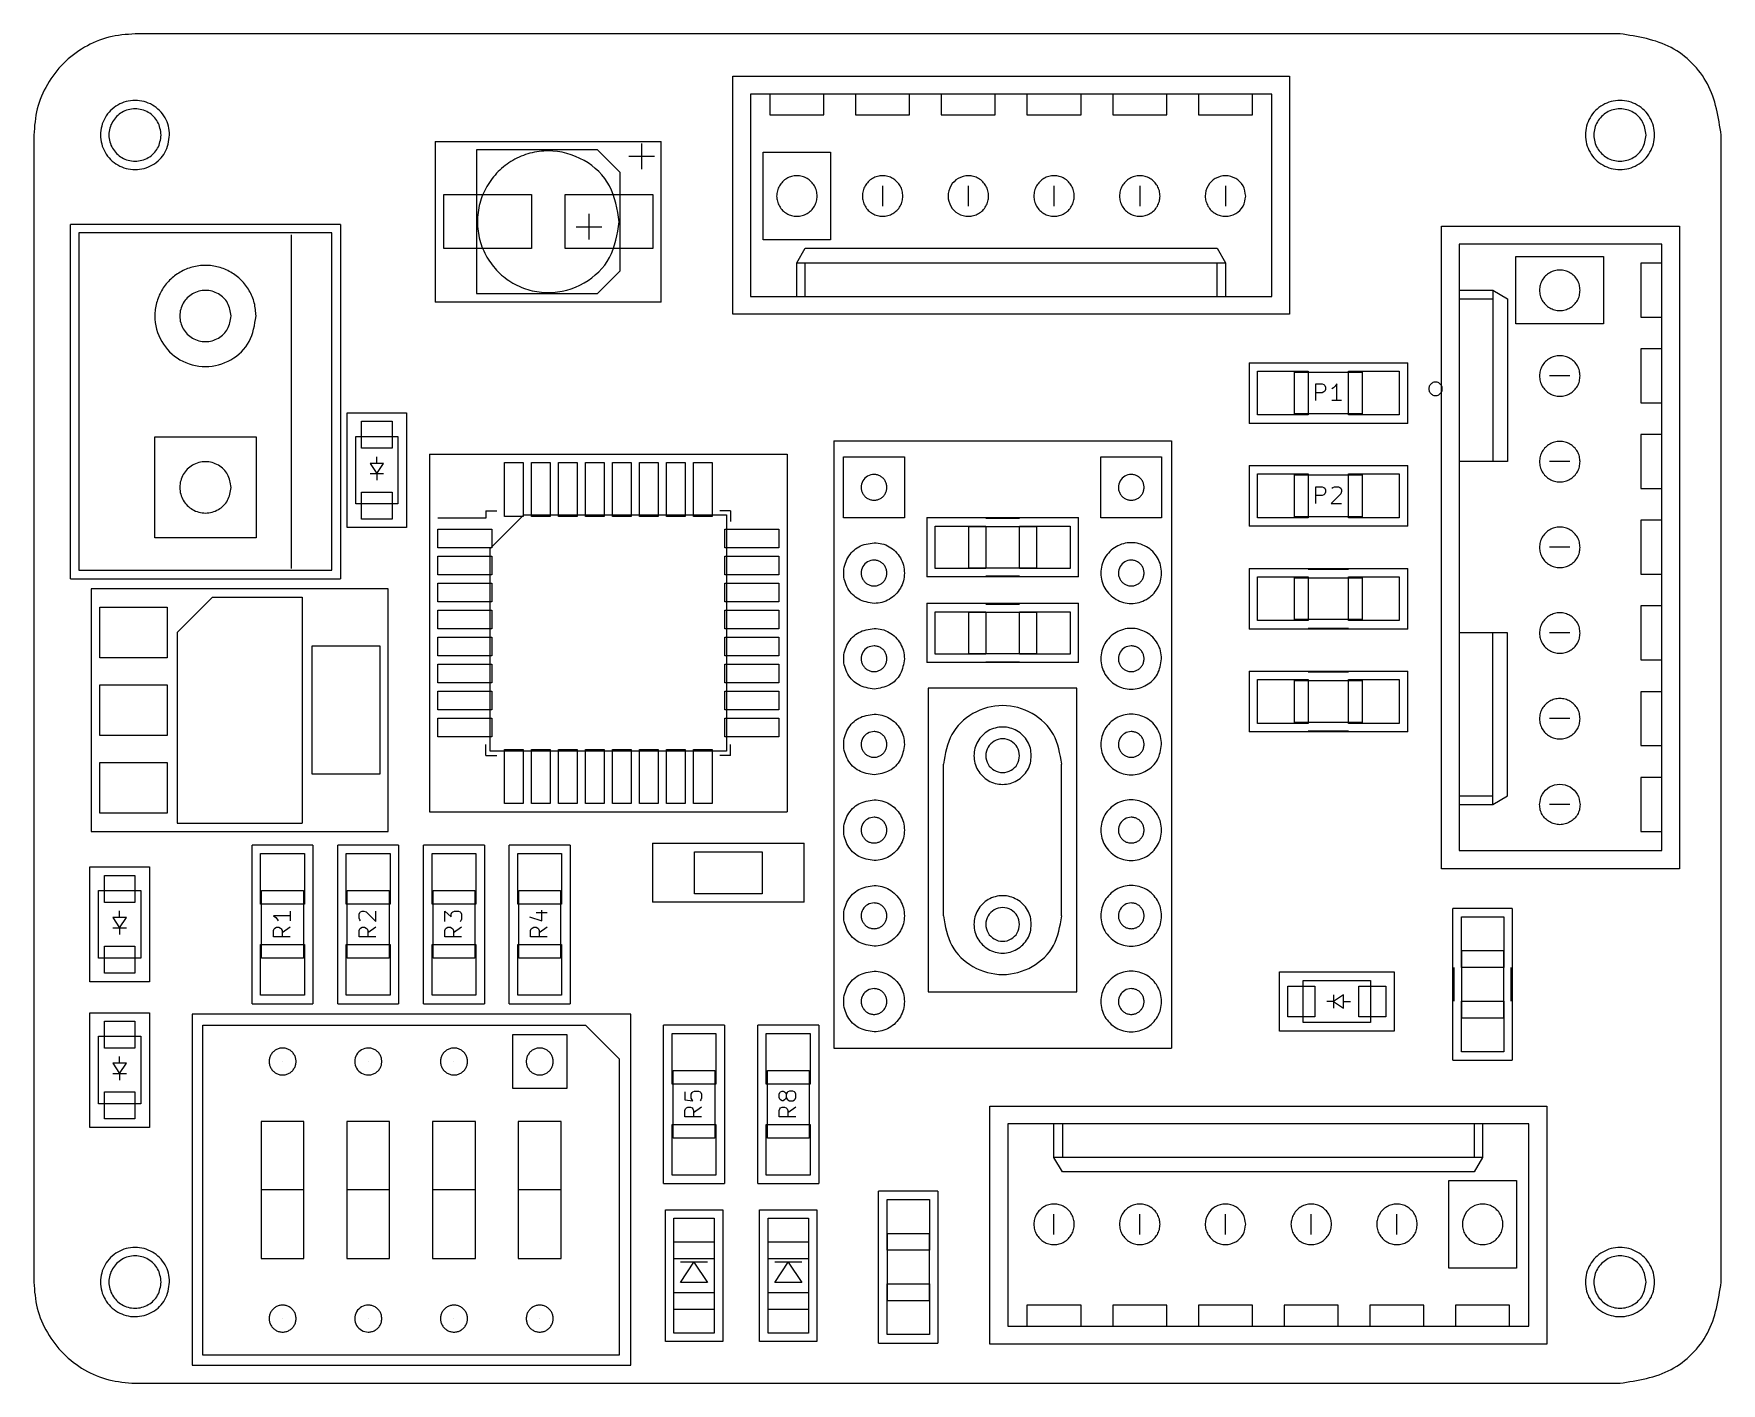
# Model space of a CAD drawing. Extents: x 108 to 5663, y -4707 to -262.
import ezdxf

# ---------------------------------------------------------------- set-up
doc = ezdxf.new("R2010")
doc.units = 0
doc.layers.get('0').update_dxf_attribs({"linetype": 'CONTINUOUS'})

msp = doc.modelspace()

# ---------------------------------------------------------------- linework, layer by layer
at = {"color": 7}
for p, q in [((5329.766667, -262.410222), (441.113333, -262.410222)), ((2408.766667, -1185.559111), (2408.766667, -402.392444)), ((2408.766667, -402.392444), (4242.082222, -402.392444)), ((4242.082222, -402.392444), (4242.082222, -1185.559111)), ((2467.751111, -461.094667), (2467.751111, -1127.985778)), ((4183.38, -461.094667), (2467.751111, -461.094667)), ((2530.968889, -461.094667), (2530.968889, -529.956889)), ((2708.768889, -529.956889), (2708.768889, -461.094667)), ((2813.191111, -461.094667), (2813.191111, -529.956889)), ((2990.991111, -529.956889), (2990.991111, -461.094667)), ((3095.413333, -461.094667), (3095.413333, -529.956889)), ((3273.213333, -529.956889), (3273.213333, -461.094667)), ((3377.635556, -461.094667), (3377.635556, -529.956889)), ((3555.435556, -529.956889), (3555.435556, -461.094667)), ((3659.857778, -461.094667), (3659.857778, -529.956889)), ((3837.657778, -529.956889), (3837.657778, -461.094667)), ((3942.08, -461.094667), (3942.08, -529.956889)), ((4119.88, -529.956889), (4119.88, -461.094667)), ((4183.38, -1127.985778), (4183.38, -461.094667)), ((2530.968889, -529.956889), (2708.768889, -529.956889)), ((2813.191111, -529.956889), (2990.991111, -529.956889)), ((3095.413333, -529.956889), (3273.213333, -529.956889)), ((3377.635556, -529.956889), (3555.435556, -529.956889)), ((3659.857778, -529.956889), (3837.657778, -529.956889)), ((3942.08, -529.956889), (4119.88, -529.956889)), ((107.526667, -595.714667), (107.526667, -4373.541333)), ((527.23288, -595.965816), (527.23288, -595.965816)), ((555.010602, -595.965816), (555.010602, -595.965816)), ((5416.131747, -595.965816), (5416.131747, -595.965816)), ((5443.909469, -595.965816), (5443.909469, -595.965816)), ((5663.071111, -4373.541333), (5663.071111, -595.714667)), ((1429.173333, -616.881333), (1429.173333, -1146.894667)), ((1429.173333, -616.881333), (2173.675556, -616.881333)), ((1564.922222, -644.821333), (1564.922222, -1118.108)), ((1963.702222, -644.821333), (1564.922222, -644.821333)), ((2038.208889, -719.328), (1963.702222, -644.821333)), ((2066.995556, -665.988), (2151.662222, -665.988)), ((2109.328889, -708.321333), (2109.328889, -623.654667)), ((2173.675556, -1146.894667), (2173.675556, -616.881333)), ((2508.955556, -941.154667), (2508.955556, -652.441333)), ((2508.955556, -652.441333), (2731.064444, -652.441333)), ((2731.064444, -652.441333), (2731.064444, -941.154667)), ((2038.208889, -1043.601333), (2038.208889, -719.328)), ((2902.091111, -763.354667), (2902.091111, -829.959111)), ((3184.313333, -763.354667), (3184.313333, -829.959111)), ((3466.535556, -763.354667), (3466.535556, -829.959111)), ((3748.757778, -763.354667), (3748.757778, -829.959111)), ((4030.98, -763.354667), (4030.98, -829.959111)), ((1457.113333, -970.223556), (1457.113333, -792.423556)), ((1457.113333, -792.423556), (1746.108889, -792.423556)), ((1746.108889, -792.423556), (1746.108889, -970.223556)), ((1857.022222, -970.223556), (1857.022222, -792.423556)), ((1857.022222, -792.423556), (2146.017778, -792.423556)), ((2146.017778, -792.423556), (2146.017778, -970.223556)), ((2686.778246, -796.899628), (2686.778246, -796.899628)), ((2969.011644, -796.899628), (2969.011644, -796.899628)), ((3251.233867, -796.899628), (3251.233867, -796.899628)), ((3533.456089, -796.899628), (3533.456089, -796.899628)), ((3815.678311, -796.899628), (3815.678311, -796.899628)), ((4097.900533, -796.899628), (4097.900533, -796.899628)), ((1936.044444, -940.590222), (1936.044444, -855.923556)), ((2035.00053, -881.566295), (2035.00053, -881.566295)), ((228.317778, -2057.343556), (228.317778, -890.636889)), ((1117.035556, -890.636889), (228.317778, -890.636889)), ((1089.377778, -918.576889), (255.975556, -918.576889)), ((255.975556, -918.576889), (255.975556, -2029.685778)), ((955.886667, -2024.041333), (955.886667, -924.221333)), ((1089.377778, -2029.685778), (1089.377778, -918.576889)), ((1117.035556, -890.636889), (1117.035556, -2057.343556)), ((1893.711111, -898.256889), (1978.377778, -898.256889)), ((2731.064444, -941.154667), (2508.955556, -941.154667)), ((4742.744444, -895.999111), (5526.193333, -895.999111)), ((4742.744444, -3012.665778), (4742.744444, -895.999111)), ((5526.193333, -895.999111), (5526.193333, -3012.665778)), ((1746.108889, -970.223556), (1457.113333, -970.223556)), ((2146.017778, -970.223556), (1857.022222, -970.223556)), ((2619.868889, -1016.790222), (2647.808889, -969.094667)), ((2647.808889, -969.094667), (4003.322222, -969.094667)), ((4003.322222, -969.094667), (4030.98, -1016.790222)), ((5467.208889, -954.983556), (4800.6, -954.983556)), ((4800.6, -954.983556), (4800.6, -2952.834667)), ((4987.431111, -996.188), (5276.144444, -996.188)), ((4987.431111, -1218.296889), (4987.431111, -996.188)), ((5276.144444, -996.188), (5276.144444, -1218.296889)), ((5467.208889, -2952.834667), (5467.208889, -954.983556)), ((1963.702222, -1118.108), (2038.208889, -1043.601333)), ((2619.868889, -1127.985778), (2619.868889, -1016.790222)), ((2619.868889, -1016.790222), (4030.98, -1016.790222)), ((2647.808889, -1127.985778), (2647.808889, -1016.790222)), ((4003.322222, -1127.985778), (4003.322222, -1016.790222)), ((4030.98, -1016.790222), (4030.98, -1127.985778)), ((5467.208889, -1018.201333), (5398.346667, -1018.201333)), ((5398.346667, -1018.201333), (5398.346667, -1196.001333)), ((4800.6, -1107.101333), (4911.795556, -1107.101333)), ((4911.795556, -1107.101333), (4911.795556, -1671.545778)), ((4911.795556, -1107.101333), (4959.491111, -1135.041333)), ((5198.5672, -1107.344073), (5198.5672, -1107.344073)), ((2173.675556, -1146.894667), (1429.173333, -1146.894667)), ((1564.922222, -1118.108), (1963.702222, -1118.108)), ((2467.751111, -1127.985778), (4183.38, -1127.985778)), ((4800.6, -1135.041333), (4911.795556, -1135.041333)), ((4959.491111, -1135.041333), (4959.491111, -1671.545778)), ((757.222853, -1192.010683), (757.222853, -1192.010683)), ((839.44491, -1192.010683), (839.44491, -1192.010683)), ((4242.082222, -1185.559111), (2408.766667, -1185.559111)), ((5276.144444, -1218.296889), (4987.431111, -1218.296889)), ((5398.346667, -1196.001333), (5467.208889, -1196.001333)), ((5467.208889, -1300.423556), (5398.346667, -1300.423556)), ((5398.346667, -1300.423556), (5398.346667, -1478.223556)), ((4108.591111, -1345.861333), (4630.984444, -1345.861333)), ((4108.591111, -1345.861333), (4108.591111, -1545.956889)), ((4136.531111, -1518.016889), (4136.531111, -1373.519111)), ((4136.531111, -1373.519111), (4303.042222, -1373.519111)), ((4258.733333, -1514.630222), (4258.733333, -1376.905778)), ((4258.733333, -1376.905778), (4480.842222, -1376.905778)), ((4303.042222, -1373.519111), (4303.042222, -1518.016889)), ((4436.533333, -1518.016889), (4436.533333, -1373.519111)), ((4436.533333, -1373.519111), (4603.044444, -1373.519111)), ((4480.842222, -1376.905778), (4480.842222, -1514.630222)), ((4603.044444, -1373.519111), (4603.044444, -1518.016889)), ((4630.984444, -1545.956889), (4630.984444, -1345.861333)), ((4328.724444, -1470.885778), (4328.724444, -1415.570222)), ((4328.724444, -1415.570222), (4349.891111, -1415.570222)), ((4349.891111, -1415.570222), (4355.253333, -1418.110222)), ((4355.253333, -1441.816889), (4349.891111, -1444.639111)), ((4355.253333, -1418.110222), (4357.793333, -1420.650222)), ((4357.793333, -1439.276889), (4355.253333, -1441.816889)), ((4357.793333, -1420.650222), (4360.615556, -1426.012444)), ((4360.615556, -1433.914667), (4357.793333, -1439.276889)), ((4360.615556, -1426.012444), (4360.615556, -1433.914667)), ((4386.862222, -1428.552444), (4381.782222, -1431.374667)), ((4392.224444, -1423.472444), (4386.862222, -1428.552444)), ((4397.586667, -1415.570222), (4392.224444, -1423.472444)), ((4397.586667, -1470.885778), (4397.586667, -1415.570222)), ((4744.900904, -1431.899572), (4744.900904, -1431.899572)), ((5164.948889, -1389.323556), (5098.344444, -1389.323556)), ((5198.5672, -1389.566238), (5198.5672, -1389.566238)), ((4349.891111, -1444.639111), (4328.724444, -1444.639111)), ((4413.391111, -1470.885778), (4381.782222, -1470.885778)), ((5398.346667, -1478.223556), (5467.208889, -1478.223556)), ((1139.331111, -1510.961333), (1334.911111, -1510.961333)), ((1139.331111, -1888.856889), (1139.331111, -1510.961333)), ((1187.026667, -1627.519111), (1187.026667, -1538.619111)), ((1187.026667, -1538.619111), (1287.215556, -1538.619111)), ((1287.215556, -1538.619111), (1287.215556, -1627.519111)), ((1334.911111, -1510.961333), (1334.911111, -1888.856889)), ((4630.984444, -1545.956889), (4108.591111, -1545.956889)), ((4303.042222, -1518.016889), (4136.531111, -1518.016889)), ((4480.842222, -1514.630222), (4258.733333, -1514.630222)), ((4603.044444, -1518.016889), (4436.533333, -1518.016889)), ((506.024444, -1923.005778), (506.024444, -1589.701333)), ((506.024444, -1589.701333), (839.328889, -1589.701333)), ((839.328889, -1589.701333), (839.328889, -1923.005778)), ((1167.553333, -1588.854667), (1306.406667, -1588.854667)), ((1167.553333, -1810.963556), (1167.553333, -1588.854667)), ((1306.406667, -1588.854667), (1306.406667, -1810.963556)), ((2741.788889, -1602.965778), (3852.897778, -1602.965778)), ((2741.788889, -1602.965778), (2741.788889, -3603.074667)), ((3852.897778, -1602.965778), (3852.897778, -3603.074667)), ((5467.208889, -1582.645778), (5398.346667, -1582.645778)), ((5398.346667, -1582.645778), (5398.346667, -1760.445778)), ((1287.215556, -1627.519111), (1187.026667, -1627.519111)), ((1236.98, -1677.754667), (1236.98, -1655.459111)), ((1410.264444, -1647.274667), (1410.264444, -2824.988)), ((1410.264444, -1647.274667), (2587.977778, -1647.274667)), ((2587.977778, -1647.274667), (2587.977778, -2824.988)), ((2773.962222, -1856.401333), (2773.962222, -1656.305778)), ((2773.962222, -1656.305778), (2974.057778, -1656.305778)), ((2974.057778, -1656.305778), (2974.057778, -1856.401333)), ((3620.628889, -1856.401333), (3620.628889, -1656.305778)), ((3620.628889, -1656.305778), (3820.724444, -1656.305778)), ((3820.724444, -1656.305778), (3820.724444, -1856.401333)), ((1259.275556, -1677.754667), (1214.966667, -1677.754667)), ((1214.966667, -1677.754667), (1236.98, -1711.056889)), ((1214.966667, -1711.056889), (1259.275556, -1711.056889)), ((1236.98, -1711.056889), (1259.275556, -1677.754667)), ((1236.98, -1711.056889), (1236.98, -1733.070222)), ((1657.491111, -1852.732444), (1657.491111, -1674.932444)), ((1657.491111, -1674.932444), (1718.451111, -1674.932444)), ((1718.451111, -1674.932444), (1718.451111, -1852.732444)), ((1746.391111, -1852.732444), (1746.391111, -1674.932444)), ((1746.391111, -1674.932444), (1807.351111, -1674.932444)), ((1807.351111, -1674.932444), (1807.351111, -1852.732444)), ((1835.291111, -1852.732444), (1835.291111, -1674.932444)), ((1835.291111, -1674.932444), (1896.251111, -1674.932444)), ((1896.251111, -1674.932444), (1896.251111, -1852.732444)), ((1924.191111, -1852.732444), (1924.191111, -1674.932444)), ((1924.191111, -1674.932444), (1985.151111, -1674.932444)), ((1985.151111, -1674.932444), (1985.151111, -1852.732444)), ((2013.091111, -1852.732444), (2013.091111, -1674.932444)), ((2013.091111, -1674.932444), (2074.051111, -1674.932444)), ((2074.051111, -1674.932444), (2074.051111, -1852.732444)), ((2101.991111, -1852.732444), (2101.991111, -1674.932444)), ((2101.991111, -1674.932444), (2162.951111, -1674.932444)), ((2162.951111, -1674.932444), (2162.951111, -1852.732444)), ((2190.608889, -1852.732444), (2190.608889, -1674.932444)), ((2190.608889, -1674.932444), (2251.851111, -1674.932444)), ((2251.851111, -1674.932444), (2251.851111, -1852.732444)), ((2279.508889, -1852.732444), (2279.508889, -1674.932444)), ((2279.508889, -1674.932444), (2340.751111, -1674.932444)), ((2340.751111, -1674.932444), (2340.751111, -1852.732444)), ((4108.591111, -1684.528), (4630.984444, -1684.528)), ((4108.591111, -1684.528), (4108.591111, -1884.623556)), ((4136.531111, -1856.683556), (4136.531111, -1712.185778)), ((4136.531111, -1712.185778), (4303.042222, -1712.185778)), ((4258.733333, -1853.296889), (4258.733333, -1715.572444)), ((4258.733333, -1715.572444), (4480.842222, -1715.572444)), ((4303.042222, -1712.185778), (4303.042222, -1856.683556)), ((4436.533333, -1856.683556), (4436.533333, -1712.185778)), ((4436.533333, -1712.185778), (4603.044444, -1712.185778)), ((4480.842222, -1715.572444), (4480.842222, -1853.296889)), ((4603.044444, -1712.185778), (4603.044444, -1856.683556)), ((4630.984444, -1884.623556), (4630.984444, -1684.528)), ((4911.795556, -1671.545778), (4800.6, -1671.545778)), ((4959.491111, -1671.545778), (4911.795556, -1671.545778)), ((5164.948889, -1671.545778), (5098.344444, -1671.545778)), ((5198.5672, -1671.788461), (5198.5672, -1671.788461)), ((757.222853, -1756.455127), (757.222853, -1756.455127)), ((1187.026667, -1860.916889), (1187.026667, -1772.016889)), ((1187.026667, -1772.016889), (1287.215556, -1772.016889)), ((1287.215556, -1772.016889), (1287.215556, -1860.916889)), ((2916.456222, -1756.455127), (2916.456222, -1756.455127)), ((3763.122889, -1756.455127), (3763.122889, -1756.455127)), ((4328.724444, -1809.552444), (4328.724444, -1754.236889)), ((4328.724444, -1754.236889), (4349.891111, -1754.236889)), ((4349.891111, -1754.236889), (4355.253333, -1756.776889)), ((4355.253333, -1756.776889), (4357.793333, -1759.316889)), ((4357.793333, -1759.316889), (4360.615556, -1764.679111)), ((4360.615556, -1772.581333), (4357.793333, -1777.943556)), ((4360.615556, -1764.679111), (4360.615556, -1772.581333)), ((4381.782222, -1759.316889), (4384.322222, -1756.776889)), ((4384.322222, -1756.776889), (4389.684444, -1754.236889)), ((4389.684444, -1754.236889), (4402.948889, -1754.236889)), ((4402.948889, -1754.236889), (4408.028889, -1756.776889)), ((4408.028889, -1756.776889), (4410.851111, -1759.316889)), ((4410.851111, -1759.316889), (4413.391111, -1764.679111)), ((4413.391111, -1770.041333), (4410.851111, -1777.943556)), ((4413.391111, -1764.679111), (4413.391111, -1770.041333)), ((5398.346667, -1760.445778), (5467.208889, -1760.445778)), ((1306.406667, -1810.963556), (1167.553333, -1810.963556)), ((1596.248889, -1833.259111), (1596.248889, -1858.376889)), ((1596.248889, -1833.259111), (1632.373333, -1833.259111)), ((2401.993333, -1833.259111), (2365.868889, -1833.259111)), ((2401.993333, -1833.259111), (2401.993333, -1869.383556)), ((4349.891111, -1783.305778), (4328.724444, -1783.305778)), ((4355.253333, -1780.483556), (4349.891111, -1783.305778)), ((4357.793333, -1777.943556), (4355.253333, -1780.483556)), ((4410.851111, -1777.943556), (4378.96, -1809.552444)), ((4378.96, -1809.552444), (4413.391111, -1809.552444)), ((1334.911111, -1888.856889), (1139.331111, -1888.856889)), ((1287.215556, -1860.916889), (1187.026667, -1860.916889)), ((1596.248889, -1858.376889), (1437.922222, -1858.376889)), ((1610.077778, -1958.283556), (1721.273333, -1847.088)), ((1718.451111, -1852.732444), (1657.491111, -1852.732444)), ((1721.273333, -1847.088), (2387.882222, -1847.088)), ((1807.351111, -1852.732444), (1746.391111, -1852.732444)), ((1896.251111, -1852.732444), (1835.291111, -1852.732444)), ((1985.151111, -1852.732444), (1924.191111, -1852.732444)), ((2074.051111, -1852.732444), (2013.091111, -1852.732444)), ((2162.951111, -1852.732444), (2101.991111, -1852.732444)), ((2251.851111, -1852.732444), (2190.608889, -1852.732444)), ((2340.751111, -1852.732444), (2279.508889, -1852.732444)), ((2387.882222, -1847.088), (2387.882222, -2624.892444)), ((2974.057778, -1856.401333), (2773.962222, -1856.401333)), ((3047.435556, -1856.119111), (3547.251111, -1856.119111)), ((3047.435556, -1856.119111), (3047.435556, -2050.570222)), ((3075.093333, -2023.194667), (3075.093333, -1884.341333)), ((3075.093333, -1884.341333), (3241.886667, -1884.341333)), ((3186.288889, -2022.630222), (3186.288889, -1884.905778)), ((3186.288889, -1884.905778), (3408.397778, -1884.905778)), ((3352.8, -1859.505778), (3241.886667, -1859.505778)), ((3241.886667, -1884.341333), (3241.886667, -2023.194667)), ((3352.8, -2023.194667), (3352.8, -1884.341333)), ((3352.8, -1884.341333), (3519.593333, -1884.341333)), ((3408.397778, -1884.905778), (3408.397778, -2022.630222)), ((3519.593333, -1884.341333), (3519.593333, -2023.194667)), ((3547.251111, -2050.570222), (3547.251111, -1856.119111)), ((3820.724444, -1856.401333), (3620.628889, -1856.401333)), ((4630.984444, -1884.623556), (4108.591111, -1884.623556)), ((4303.042222, -1856.683556), (4136.531111, -1856.683556)), ((4480.842222, -1853.296889), (4258.733333, -1853.296889)), ((4603.044444, -1856.683556), (4436.533333, -1856.683556)), ((5467.208889, -1864.868), (5398.346667, -1864.868)), ((5398.346667, -1864.868), (5398.346667, -2042.668)), ((839.328889, -1923.005778), (506.024444, -1923.005778)), ((1437.922222, -1955.461333), (1437.922222, -1894.501333)), ((1437.922222, -1894.501333), (1615.722222, -1894.501333)), ((1615.722222, -1894.501333), (1615.722222, -1955.461333)), ((2382.52, -1955.461333), (2382.52, -1894.501333)), ((2382.52, -1894.501333), (2560.32, -1894.501333)), ((2560.32, -1894.501333), (2560.32, -1955.461333)), ((1615.722222, -1955.461333), (1437.922222, -1955.461333)), ((1437.922222, -2044.361333), (1437.922222, -1983.401333)), ((1437.922222, -1983.401333), (1615.722222, -1983.401333)), ((1610.077778, -2624.892444), (1610.077778, -1958.283556)), ((1615.722222, -1983.401333), (1615.722222, -2044.361333)), ((2560.32, -1955.461333), (2382.52, -1955.461333)), ((2382.52, -2044.361333), (2382.52, -1983.401333)), ((2382.52, -1983.401333), (2560.32, -1983.401333)), ((2560.32, -1983.401333), (2560.32, -2044.361333)), ((5164.948889, -1953.768), (5098.344444, -1953.768)), ((5198.5672, -1954.010683), (5198.5672, -1954.010683)), ((255.975556, -2029.685778), (1089.377778, -2029.685778)), ((1615.722222, -2044.361333), (1437.922222, -2044.361333)), ((2560.32, -2044.361333), (2382.52, -2044.361333)), ((2916.456222, -2038.67735), (2916.456222, -2038.67735)), ((2974.122971, -2038.677349), (2974.122971, -2038.67735)), ((3547.251111, -2050.570222), (3047.435556, -2050.570222)), ((3241.886667, -2023.194667), (3075.093333, -2023.194667)), ((3408.397778, -2022.630222), (3186.288889, -2022.630222)), ((3241.886667, -2048.312444), (3352.8, -2048.312444)), ((3519.593333, -2023.194667), (3352.8, -2023.194667)), ((3763.122889, -2038.67735), (3763.122889, -2038.67735)), ((3820.789638, -2038.67735), (3820.789638, -2038.67735)), ((4108.591111, -2023.194667), (4630.984444, -2023.194667)), ((4108.591111, -2023.194667), (4108.591111, -2223.290222)), ((4136.531111, -2195.350222), (4136.531111, -2050.852444)), ((4136.531111, -2050.852444), (4303.042222, -2050.852444)), ((4258.733333, -2191.963556), (4258.733333, -2054.239111)), ((4258.733333, -2054.239111), (4480.842222, -2054.239111)), ((4303.042222, -2025.452444), (4436.533333, -2025.452444)), ((4303.042222, -2050.852444), (4303.042222, -2195.350222)), ((4436.533333, -2195.350222), (4436.533333, -2050.852444)), ((4436.533333, -2050.852444), (4603.044444, -2050.852444)), ((4480.842222, -2054.239111), (4480.842222, -2191.963556)), ((4603.044444, -2050.852444), (4603.044444, -2195.350222)), ((4630.984444, -2223.290222), (4630.984444, -2023.194667)), ((5398.346667, -2042.668), (5467.208889, -2042.668)), ((228.317778, -2057.343556), (1117.035556, -2057.343556)), ((1274.515556, -2090.081333), (296.615556, -2090.081333)), ((296.615556, -2090.081333), (296.615556, -2890.181333)), ((1274.515556, -2890.181333), (1274.515556, -2090.081333)), ((1437.922222, -2133.261333), (1437.922222, -2072.301333)), ((1437.922222, -2072.301333), (1615.722222, -2072.301333)), ((1615.722222, -2072.301333), (1615.722222, -2133.261333)), ((2382.52, -2133.261333), (2382.52, -2072.301333)), ((2382.52, -2072.301333), (2560.32, -2072.301333)), ((2560.32, -2072.301333), (2560.32, -2133.261333)), ((324.555556, -2317.834667), (324.555556, -2151.323556)), ((324.555556, -2151.323556), (546.664444, -2151.323556)), ((546.664444, -2151.323556), (546.664444, -2317.834667)), ((579.966667, -2234.579111), (696.524444, -2117.739111)), ((696.524444, -2117.739111), (991.164444, -2117.739111)), ((991.164444, -2117.739111), (991.164444, -2862.241333)), ((1615.722222, -2133.261333), (1437.922222, -2133.261333)), ((1437.922222, -2222.161333), (1437.922222, -2161.201333)), ((1437.922222, -2161.201333), (1615.722222, -2161.201333)), ((1615.722222, -2161.201333), (1615.722222, -2222.161333)), ((2560.32, -2133.261333), (2382.52, -2133.261333)), ((2382.52, -2222.161333), (2382.52, -2161.201333)), ((2382.52, -2161.201333), (2560.32, -2161.201333)), ((2560.32, -2161.201333), (2560.32, -2222.161333)), ((3047.435556, -2138.341333), (3547.251111, -2138.341333)), ((3047.435556, -2138.341333), (3047.435556, -2332.792444)), ((3075.093333, -2305.416889), (3075.093333, -2166.563556)), ((3075.093333, -2166.563556), (3241.886667, -2166.563556)), ((3352.8, -2141.728), (3241.886667, -2141.728)), ((3241.886667, -2166.563556), (3241.886667, -2305.416889)), ((3352.8, -2305.416889), (3352.8, -2166.563556)), ((3352.8, -2166.563556), (3519.593333, -2166.563556)), ((3519.593333, -2166.563556), (3519.593333, -2305.416889)), ((3547.251111, -2332.792444), (3547.251111, -2138.341333)), ((5467.208889, -2147.090222), (5398.346667, -2147.090222)), ((5398.346667, -2147.090222), (5398.346667, -2324.890222)), ((1615.722222, -2222.161333), (1437.922222, -2222.161333)), ((2560.32, -2222.161333), (2382.52, -2222.161333)), ((3186.288889, -2304.852444), (3186.288889, -2167.128)), ((3186.288889, -2167.128), (3408.397778, -2167.128)), ((3408.397778, -2167.128), (3408.397778, -2304.852444)), ((4303.042222, -2195.350222), (4136.531111, -2195.350222)), ((4480.842222, -2191.963556), (4258.733333, -2191.963556)), ((4436.533333, -2221.032444), (4303.042222, -2221.032444)), ((4603.044444, -2195.350222), (4436.533333, -2195.350222)), ((579.966667, -2234.579111), (579.966667, -2862.241333)), ((1437.922222, -2311.061333), (1437.922222, -2250.101333)), ((1437.922222, -2250.101333), (1615.722222, -2250.101333)), ((1615.722222, -2250.101333), (1615.722222, -2311.061333)), ((2382.52, -2311.061333), (2382.52, -2250.101333)), ((2382.52, -2250.101333), (2560.32, -2250.101333)), ((2560.32, -2250.101333), (2560.32, -2311.061333)), ((4630.984444, -2223.290222), (4108.591111, -2223.290222)), ((4911.795556, -2235.990222), (4800.6, -2235.990222)), ((4911.795556, -2800.434667), (4911.795556, -2235.990222)), ((4959.491111, -2235.990222), (4911.795556, -2235.990222)), ((4959.491111, -2772.776889), (4959.491111, -2235.990222)), ((5164.948889, -2235.990222), (5098.344444, -2235.990222)), ((5198.5672, -2236.232905), (5198.5672, -2236.232905)), ((546.664444, -2317.834667), (324.555556, -2317.834667)), ((1024.466667, -2701.092444), (1024.466667, -2278.888)), ((1024.466667, -2278.888), (1246.575556, -2278.888)), ((1246.575556, -2278.888), (1246.575556, -2701.092444)), ((1615.722222, -2311.061333), (1437.922222, -2311.061333)), ((2560.32, -2311.061333), (2382.52, -2311.061333)), ((2916.456222, -2320.899713), (2916.456222, -2320.899713)), ((2974.122971, -2320.899713), (2974.122971, -2320.899713)), ((3547.251111, -2332.792444), (3047.435556, -2332.792444)), ((3241.886667, -2305.416889), (3075.093333, -2305.416889)), ((3408.397778, -2304.852444), (3186.288889, -2304.852444)), ((3241.886667, -2330.534667), (3352.8, -2330.534667)), ((3519.593333, -2305.416889), (3352.8, -2305.416889)), ((3763.122889, -2320.899713), (3763.122889, -2320.899713)), ((3820.789638, -2320.899713), (3820.789638, -2320.899713)), ((5398.346667, -2324.890222), (5467.208889, -2324.890222)), ((1437.922222, -2399.961333), (1437.922222, -2339.001333)), ((1437.922222, -2339.001333), (1615.722222, -2339.001333)), ((1615.722222, -2339.001333), (1615.722222, -2399.961333)), ((2382.52, -2399.961333), (2382.52, -2339.001333)), ((2382.52, -2339.001333), (2560.32, -2339.001333)), ((2560.32, -2339.001333), (2560.32, -2399.961333)), ((4108.591111, -2361.861333), (4630.984444, -2361.861333)), ((4108.591111, -2361.861333), (4108.591111, -2561.956889)), ((4303.042222, -2364.119111), (4436.533333, -2364.119111)), ((4630.984444, -2561.956889), (4630.984444, -2361.861333)), ((324.555556, -2573.528), (324.555556, -2406.734667)), ((324.555556, -2406.734667), (546.664444, -2406.734667)), ((546.664444, -2406.734667), (546.664444, -2573.528)), ((1615.722222, -2399.961333), (1437.922222, -2399.961333)), ((1437.922222, -2488.861333), (1437.922222, -2427.619111)), ((1437.922222, -2427.619111), (1615.722222, -2427.619111)), ((1615.722222, -2427.619111), (1615.722222, -2488.861333)), ((2560.32, -2399.961333), (2382.52, -2399.961333)), ((2382.52, -2488.861333), (2382.52, -2427.619111)), ((2382.52, -2427.619111), (2560.32, -2427.619111)), ((2560.32, -2427.619111), (2560.32, -2488.861333)), ((3541.888889, -2417.741333), (3052.797778, -2417.741333)), ((3052.797778, -2417.741333), (3052.797778, -3417.936889)), ((3541.888889, -3417.936889), (3541.888889, -2417.741333)), ((4136.531111, -2534.016889), (4136.531111, -2389.519111)), ((4136.531111, -2389.519111), (4303.042222, -2389.519111)), ((4258.733333, -2530.630222), (4258.733333, -2392.905778)), ((4258.733333, -2392.905778), (4480.842222, -2392.905778)), ((4303.042222, -2389.519111), (4303.042222, -2534.016889)), ((4436.533333, -2534.016889), (4436.533333, -2389.519111)), ((4436.533333, -2389.519111), (4603.044444, -2389.519111)), ((4480.842222, -2392.905778), (4480.842222, -2530.630222)), ((4603.044444, -2389.519111), (4603.044444, -2534.016889)), ((5467.208889, -2429.312444), (5398.346667, -2429.312444)), ((5398.346667, -2429.312444), (5398.346667, -2607.112444)), ((1615.722222, -2488.861333), (1437.922222, -2488.861333)), ((2560.32, -2488.861333), (2382.52, -2488.861333)), ((1437.922222, -2577.761333), (1437.922222, -2516.519111)), ((1437.922222, -2516.519111), (1615.722222, -2516.519111)), ((1615.722222, -2516.519111), (1615.722222, -2577.761333)), ((2382.52, -2577.761333), (2382.52, -2516.519111)), ((2382.52, -2516.519111), (2560.32, -2516.519111)), ((2560.32, -2516.519111), (2560.32, -2577.761333)), ((4303.042222, -2534.016889), (4136.531111, -2534.016889)), ((4480.842222, -2530.630222), (4258.733333, -2530.630222)), ((4603.044444, -2534.016889), (4436.533333, -2534.016889)), ((5164.948889, -2518.212444), (5098.344444, -2518.212444)), ((5198.5672, -2518.455268), (5198.5672, -2518.455268)), ((546.664444, -2573.528), (324.555556, -2573.528)), ((1615.722222, -2577.761333), (1437.922222, -2577.761333)), ((1596.248889, -2639.003556), (1596.248889, -2602.879111)), ((2560.32, -2577.761333), (2382.52, -2577.761333)), ((2401.993333, -2639.003556), (2401.993333, -2602.879111)), ((2916.456222, -2603.121935), (2916.456222, -2603.121935)), ((2974.122971, -2603.121935), (2974.122971, -2603.121935)), ((3763.122889, -2603.121935), (3763.122889, -2603.121935)), ((3820.789638, -2603.121935), (3820.789638, -2603.121935)), ((4630.984444, -2561.956889), (4108.591111, -2561.956889)), ((4436.533333, -2559.699111), (4303.042222, -2559.699111)), ((5398.346667, -2607.112444), (5467.208889, -2607.112444)), ((324.555556, -2828.939111), (324.555556, -2662.428)), ((324.555556, -2662.428), (546.664444, -2662.428)), ((546.664444, -2662.428), (546.664444, -2828.939111)), ((1596.248889, -2639.003556), (1632.373333, -2639.003556)), ((2387.882222, -2624.892444), (1610.077778, -2624.892444)), ((1657.491111, -2797.330222), (1657.491111, -2619.530222)), ((1657.491111, -2619.530222), (1718.451111, -2619.530222)), ((1718.451111, -2619.530222), (1718.451111, -2797.330222)), ((1746.391111, -2797.330222), (1746.391111, -2619.530222)), ((1746.391111, -2619.530222), (1807.351111, -2619.530222)), ((1807.351111, -2619.530222), (1807.351111, -2797.330222)), ((1835.291111, -2797.330222), (1835.291111, -2619.530222)), ((1835.291111, -2619.530222), (1896.251111, -2619.530222)), ((1896.251111, -2619.530222), (1896.251111, -2797.330222)), ((1924.191111, -2797.330222), (1924.191111, -2619.530222)), ((1924.191111, -2619.530222), (1985.151111, -2619.530222)), ((1985.151111, -2619.530222), (1985.151111, -2797.330222)), ((2013.091111, -2797.330222), (2013.091111, -2619.530222)), ((2013.091111, -2619.530222), (2074.051111, -2619.530222)), ((2074.051111, -2619.530222), (2074.051111, -2797.330222)), ((2101.991111, -2797.330222), (2101.991111, -2619.530222)), ((2101.991111, -2619.530222), (2162.951111, -2619.530222)), ((2162.951111, -2619.530222), (2162.951111, -2797.330222)), ((2190.608889, -2797.330222), (2190.608889, -2619.530222)), ((2190.608889, -2619.530222), (2251.851111, -2619.530222)), ((2251.851111, -2619.530222), (2251.851111, -2797.330222)), ((2279.508889, -2797.330222), (2279.508889, -2619.530222)), ((2279.508889, -2619.530222), (2340.751111, -2619.530222)), ((2340.751111, -2619.530222), (2340.751111, -2797.330222)), ((2401.993333, -2639.003556), (2365.868889, -2639.003556)), ((3353.011667, -2640.231109), (3353.011667, -2640.231109)), ((3391.90076, -2640.231109), (3391.90076, -2640.231109)), ((1246.575556, -2701.092444), (1024.466667, -2701.092444)), ((3102.751111, -3167.888), (3102.751111, -2667.790222)), ((3102.751111, -3167.888), (3102.751111, -2667.790222)), ((3491.653333, -3167.888), (3491.653333, -2667.790222)), ((3491.653333, -3167.888), (3491.653333, -2667.790222)), ((5467.208889, -2711.534667), (5398.346667, -2711.534667)), ((5398.346667, -2711.534667), (5398.346667, -2889.334667)), ((4800.6, -2772.776889), (4911.795556, -2772.776889)), ((4911.795556, -2800.434667), (4959.491111, -2772.776889)), ((546.664444, -2828.939111), (324.555556, -2828.939111)), ((1410.264444, -2824.988), (2587.977778, -2824.988)), ((1718.451111, -2797.330222), (1657.491111, -2797.330222)), ((1807.351111, -2797.330222), (1746.391111, -2797.330222)), ((1896.251111, -2797.330222), (1835.291111, -2797.330222)), ((1985.151111, -2797.330222), (1924.191111, -2797.330222)), ((2074.051111, -2797.330222), (2013.091111, -2797.330222)), ((2162.951111, -2797.330222), (2101.991111, -2797.330222)), ((2251.851111, -2797.330222), (2190.608889, -2797.330222)), ((2340.751111, -2797.330222), (2279.508889, -2797.330222)), ((4800.6, -2800.434667), (4911.795556, -2800.434667)), ((5164.948889, -2800.434667), (5098.344444, -2800.434667)), ((5198.5672, -2800.688667), (5198.5672, -2800.688667)), ((579.966667, -2862.241333), (991.164444, -2862.241333)), ((2916.456222, -2885.355333), (2916.456222, -2885.355333)), ((2974.122971, -2885.355333), (2974.122971, -2885.355333)), ((3763.122889, -2885.355333), (3763.122889, -2885.355333)), ((3820.789638, -2885.355333), (3820.789638, -2885.355333)), ((296.615556, -2890.181333), (1274.515556, -2890.181333)), ((1026.724444, -2934.490222), (826.628889, -2934.490222)), ((826.628889, -3456.883556), (826.628889, -2934.490222)), ((1026.724444, -2934.490222), (1026.724444, -3456.883556)), ((1308.946667, -2934.490222), (1108.851111, -2934.490222)), ((1108.851111, -3456.883556), (1108.851111, -2934.490222)), ((1308.946667, -2934.490222), (1308.946667, -3456.883556)), ((1591.168889, -2934.490222), (1391.073333, -2934.490222)), ((1391.073333, -3456.883556), (1391.073333, -2934.490222)), ((1591.168889, -2934.490222), (1591.168889, -3456.883556)), ((1873.391111, -2934.490222), (1673.295556, -2934.490222)), ((1673.295556, -3456.883556), (1673.295556, -2934.490222)), ((1873.391111, -2934.490222), (1873.391111, -3456.883556)), ((2144.324444, -2928.563556), (2644.14, -2928.563556)), ((2144.324444, -2928.563556), (2144.324444, -3123.014667)), ((2644.14, -3123.014667), (2644.14, -2928.563556)), ((5398.346667, -2889.334667), (5467.208889, -2889.334667)), ((854.286667, -2962.430222), (998.784444, -2962.430222)), ((854.286667, -3128.941333), (854.286667, -2962.430222)), ((998.784444, -2962.430222), (998.784444, -3128.941333)), ((1136.508889, -2962.430222), (1281.006667, -2962.430222)), ((1136.508889, -3128.941333), (1136.508889, -2962.430222)), ((1281.006667, -2962.430222), (1281.006667, -3128.941333)), ((1418.731111, -2962.430222), (1563.228889, -2962.430222)), ((1418.731111, -3128.941333), (1418.731111, -2962.430222)), ((1563.228889, -2962.430222), (1563.228889, -3128.941333)), ((1700.953333, -2962.430222), (1845.451111, -2962.430222)), ((1700.953333, -3128.941333), (1700.953333, -2962.430222)), ((1845.451111, -2962.430222), (1845.451111, -3128.941333)), ((2283.177778, -3095.074667), (2283.177778, -2957.350222)), ((2283.177778, -2957.350222), (2505.286667, -2957.350222)), ((2505.286667, -2957.350222), (2505.286667, -3095.074667)), ((4800.6, -2952.834667), (5467.208889, -2952.834667)), ((292.664444, -3006.739111), (488.244444, -3006.739111)), ((292.664444, -3384.634667), (292.664444, -3006.739111)), ((340.36, -3123.296889), (340.36, -3034.396889)), ((340.36, -3034.396889), (440.548889, -3034.396889)), ((440.548889, -3034.396889), (440.548889, -3123.296889)), ((488.244444, -3006.739111), (488.244444, -3384.634667)), ((5526.193333, -3012.665778), (4742.744444, -3012.665778)), ((320.886667, -3084.632444), (459.74, -3084.632444)), ((320.886667, -3306.741333), (320.886667, -3084.632444)), ((459.74, -3084.632444), (459.74, -3306.741333)), ((857.673333, -3084.632444), (995.397778, -3084.632444)), ((857.673333, -3306.741333), (857.673333, -3084.632444)), ((995.397778, -3084.632444), (995.397778, -3306.741333)), ((1139.895556, -3084.632444), (1277.62, -3084.632444)), ((1139.895556, -3306.741333), (1139.895556, -3084.632444)), ((1277.62, -3084.632444), (1277.62, -3306.741333)), ((1422.117778, -3084.632444), (1559.842222, -3084.632444)), ((1422.117778, -3306.741333), (1422.117778, -3084.632444)), ((1559.842222, -3084.632444), (1559.842222, -3306.741333)), ((1704.34, -3084.632444), (1842.064444, -3084.632444)), ((1704.34, -3306.741333), (1704.34, -3084.632444)), ((1842.064444, -3084.632444), (1842.064444, -3306.741333)), ((2505.286667, -3095.074667), (2283.177778, -3095.074667)), ((440.548889, -3123.296889), (340.36, -3123.296889)), ((390.313333, -3173.532444), (390.313333, -3151.236889)), ((998.784444, -3128.941333), (854.286667, -3128.941333)), ((951.653333, -3152.083556), (951.653333, -3183.692444)), ((1281.006667, -3128.941333), (1136.508889, -3128.941333)), ((1178.56, -3162.525778), (1181.1, -3157.163556)), ((1178.56, -3175.790222), (1178.56, -3162.525778)), ((1181.1, -3157.163556), (1183.64, -3154.623556)), ((1183.64, -3154.623556), (1189.002222, -3152.083556)), ((1189.002222, -3152.083556), (1194.364444, -3152.083556)), ((1194.364444, -3152.083556), (1202.266667, -3154.623556)), ((1202.266667, -3154.623556), (1233.875556, -3186.514667)), ((1233.875556, -3186.514667), (1233.875556, -3152.083556)), ((1563.228889, -3128.941333), (1418.731111, -3128.941333)), ((1460.782222, -3186.514667), (1460.782222, -3152.083556)), ((1460.782222, -3152.083556), (1481.948889, -3170.428)), ((1481.948889, -3162.525778), (1484.488889, -3157.163556)), ((1481.948889, -3170.428), (1481.948889, -3162.525778)), ((1484.488889, -3157.163556), (1487.028889, -3154.623556)), ((1487.028889, -3154.623556), (1492.391111, -3152.083556)), ((1492.391111, -3152.083556), (1505.655556, -3152.083556)), ((1505.655556, -3152.083556), (1511.017778, -3154.623556)), ((1511.017778, -3154.623556), (1513.557778, -3157.163556)), ((1513.557778, -3157.163556), (1516.097778, -3162.525778)), ((1516.097778, -3162.525778), (1516.097778, -3178.330222)), ((1845.451111, -3128.941333), (1700.953333, -3128.941333)), ((1761.348889, -3157.163556), (1798.32, -3157.163556)), ((1779.975556, -3183.692444), (1779.975556, -3149.261333)), ((2644.14, -3123.014667), (2144.324444, -3123.014667)), ((4779.997778, -3643.150222), (4779.997778, -3143.334667)), ((4974.448889, -3143.334667), (4779.997778, -3143.334667)), ((4974.448889, -3143.334667), (4974.448889, -3643.150222)), ((412.608889, -3173.532444), (368.3, -3173.532444)), ((368.3, -3173.532444), (390.313333, -3206.834667)), ((368.3, -3206.834667), (412.608889, -3206.834667)), ((390.313333, -3206.834667), (412.608889, -3173.532444)), ((390.313333, -3206.834667), (390.313333, -3228.848)), ((951.653333, -3167.888), (896.337778, -3167.888)), ((896.337778, -3167.888), (904.24, -3173.250222)), ((896.337778, -3215.583556), (898.877778, -3210.221333)), ((896.337778, -3236.750222), (896.337778, -3215.583556)), ((898.877778, -3210.221333), (901.417778, -3207.681333)), ((901.417778, -3207.681333), (906.78, -3204.859111)), ((904.24, -3173.250222), (909.32, -3178.330222)), ((906.78, -3204.859111), (914.682222, -3204.859111)), ((909.32, -3178.330222), (912.142222, -3183.692444)), ((914.682222, -3204.859111), (920.044444, -3207.681333)), ((920.044444, -3207.681333), (922.584444, -3210.221333)), ((922.584444, -3210.221333), (925.406667, -3215.583556)), ((951.653333, -3204.859111), (925.406667, -3223.485778)), ((925.406667, -3215.583556), (925.406667, -3236.750222)), ((1181.1, -3181.152444), (1178.56, -3175.790222)), ((1178.56, -3215.583556), (1181.1, -3210.221333)), ((1178.56, -3236.750222), (1178.56, -3215.583556)), ((1183.64, -3183.692444), (1181.1, -3181.152444)), ((1181.1, -3210.221333), (1183.64, -3207.681333)), ((1183.64, -3207.681333), (1189.002222, -3204.859111)), ((1189.002222, -3204.859111), (1196.904444, -3204.859111)), ((1196.904444, -3204.859111), (1202.266667, -3207.681333)), ((1202.266667, -3207.681333), (1204.806667, -3210.221333)), ((1204.806667, -3210.221333), (1207.628889, -3215.583556)), ((1233.875556, -3204.859111), (1207.628889, -3223.485778)), ((1207.628889, -3215.583556), (1207.628889, -3236.750222)), ((1460.782222, -3215.583556), (1463.322222, -3210.221333)), ((1460.782222, -3236.750222), (1460.782222, -3215.583556)), ((1463.322222, -3210.221333), (1465.862222, -3207.681333)), ((1465.862222, -3207.681333), (1471.224444, -3204.859111)), ((1471.224444, -3204.859111), (1479.126667, -3204.859111)), ((1479.126667, -3204.859111), (1484.488889, -3207.681333)), ((1484.488889, -3207.681333), (1487.028889, -3210.221333)), ((1487.028889, -3210.221333), (1489.851111, -3215.583556)), ((1516.097778, -3204.859111), (1489.851111, -3223.485778)), ((1489.851111, -3215.583556), (1489.851111, -3236.750222)), ((1513.557778, -3183.692444), (1511.017778, -3186.514667)), ((1516.097778, -3178.330222), (1513.557778, -3183.692444)), ((1740.182222, -3170.428), (1779.975556, -3183.692444)), ((1743.004444, -3215.583556), (1745.544444, -3210.221333)), ((1743.004444, -3236.750222), (1743.004444, -3215.583556)), ((1745.544444, -3210.221333), (1748.084444, -3207.681333)), ((1748.084444, -3207.681333), (1753.446667, -3204.859111)), ((1753.446667, -3204.859111), (1761.348889, -3204.859111)), ((1761.348889, -3204.859111), (1766.711111, -3207.681333)), ((1766.711111, -3207.681333), (1769.251111, -3210.221333)), ((1769.251111, -3210.221333), (1772.073333, -3215.583556)), ((1798.32, -3204.859111), (1772.073333, -3223.485778)), ((1772.073333, -3215.583556), (1772.073333, -3236.750222)), ((2916.456222, -3167.577556), (2916.456222, -3167.577556)), ((2974.122971, -3167.577555), (2974.122971, -3167.577556)), ((3353.011667, -3195.799778), (3353.011667, -3195.799778)), ((3391.90076, -3195.799778), (3391.90076, -3195.799778)), ((3763.122889, -3167.577556), (3763.122889, -3167.577556)), ((3820.789638, -3167.577556), (3820.789638, -3167.577556)), ((4808.22, -3337.785778), (4808.22, -3170.992444)), ((4808.22, -3170.992444), (4947.073333, -3170.992444)), ((4947.073333, -3170.992444), (4947.073333, -3337.785778)), ((340.36, -3356.694667), (340.36, -3267.794667)), ((340.36, -3267.794667), (440.548889, -3267.794667)), ((440.548889, -3267.794667), (440.548889, -3356.694667)), ((854.286667, -3262.432444), (998.784444, -3262.432444)), ((854.286667, -3428.943556), (854.286667, -3262.432444)), ((951.653333, -3236.750222), (896.337778, -3236.750222)), ((998.784444, -3262.432444), (998.784444, -3428.943556)), ((1136.508889, -3262.432444), (1281.006667, -3262.432444)), ((1136.508889, -3428.943556), (1136.508889, -3262.432444)), ((1233.875556, -3236.750222), (1178.56, -3236.750222)), ((1281.006667, -3262.432444), (1281.006667, -3428.943556)), ((1418.731111, -3262.432444), (1563.228889, -3262.432444)), ((1418.731111, -3428.943556), (1418.731111, -3262.432444)), ((1516.097778, -3236.750222), (1460.782222, -3236.750222)), ((1563.228889, -3262.432444), (1563.228889, -3428.943556)), ((1700.953333, -3262.432444), (1845.451111, -3262.432444)), ((1700.953333, -3428.943556), (1700.953333, -3262.432444)), ((1798.32, -3236.750222), (1743.004444, -3236.750222)), ((1845.451111, -3262.432444), (1845.451111, -3428.943556)), ((459.74, -3306.741333), (320.886667, -3306.741333)), ((995.397778, -3306.741333), (857.673333, -3306.741333)), ((1277.62, -3306.741333), (1139.895556, -3306.741333)), ((1559.842222, -3306.741333), (1422.117778, -3306.741333)), ((1842.064444, -3306.741333), (1704.34, -3306.741333)), ((4808.784444, -3282.188), (4946.508889, -3282.188)), ((4808.784444, -3504.296889), (4808.784444, -3282.188)), ((4946.508889, -3282.188), (4946.508889, -3504.296889)), ((488.244444, -3384.634667), (292.664444, -3384.634667)), ((440.548889, -3356.694667), (340.36, -3356.694667)), ((4209.062222, -3547.476889), (4209.062222, -3351.896889)), ((4209.062222, -3351.896889), (4586.957778, -3351.896889)), ((4286.955556, -3518.972444), (4286.955556, -3380.119111)), ((4286.955556, -3380.119111), (4509.064444, -3380.119111)), ((4509.064444, -3380.119111), (4509.064444, -3518.972444)), ((4586.957778, -3351.896889), (4586.957778, -3547.476889)), ((4783.384444, -3337.785778), (4783.384444, -3448.699111)), ((4947.073333, -3337.785778), (4808.22, -3337.785778)), ((4972.191111, -3448.699111), (4972.191111, -3337.785778)), ((998.784444, -3428.943556), (854.286667, -3428.943556)), ((1281.006667, -3428.943556), (1136.508889, -3428.943556)), ((1563.228889, -3428.943556), (1418.731111, -3428.943556)), ((1845.451111, -3428.943556), (1700.953333, -3428.943556)), ((3052.797778, -3417.936889), (3541.888889, -3417.936889)), ((4236.72, -3499.781333), (4236.72, -3399.592444)), ((4236.72, -3399.592444), (4325.62, -3399.592444)), ((4325.62, -3399.592444), (4325.62, -3499.781333)), ((4386.862222, -3427.532444), (4386.862222, -3471.841333)), ((4420.164444, -3427.532444), (4386.862222, -3449.545778)), ((4420.164444, -3471.841333), (4420.164444, -3427.532444)), ((4470.117778, -3499.781333), (4470.117778, -3399.592444)), ((4470.117778, -3399.592444), (4559.017778, -3399.592444)), ((4559.017778, -3399.592444), (4559.017778, -3499.781333)), ((292.664444, -3486.516889), (488.244444, -3486.516889)), ((292.664444, -3864.412444), (292.664444, -3486.516889)), ((488.244444, -3486.516889), (488.244444, -3864.412444)), ((2073.204444, -3491.596889), (628.791111, -3491.596889)), ((628.791111, -3491.596889), (628.791111, -4647.296889)), ((826.628889, -3456.883556), (1026.724444, -3456.883556)), ((1108.851111, -3456.883556), (1308.946667, -3456.883556)), ((1391.073333, -3456.883556), (1591.168889, -3456.883556)), ((1673.295556, -3456.883556), (1873.391111, -3456.883556)), ((2073.204444, -4647.296889), (2073.204444, -3491.596889)), ((2916.456222, -3449.799778), (2916.456222, -3449.799778)), ((2974.122971, -3449.799778), (2974.122971, -3449.799778)), ((3763.122889, -3449.799778), (3763.122889, -3449.799778)), ((3820.789638, -3449.799778), (3820.789638, -3449.799778)), ((4325.62, -3499.781333), (4236.72, -3499.781333)), ((4386.862222, -3449.545778), (4364.566667, -3449.545778)), ((4386.862222, -3449.545778), (4420.164444, -3471.841333)), ((4420.164444, -3449.545778), (4442.46, -3449.545778)), ((4559.017778, -3499.781333), (4470.117778, -3499.781333)), ((4808.22, -3615.492444), (4808.22, -3448.699111)), ((4808.22, -3448.699111), (4947.073333, -3448.699111)), ((4947.073333, -3448.699111), (4947.073333, -3615.492444)), ((340.36, -3603.074667), (340.36, -3514.174667)), ((340.36, -3514.174667), (440.548889, -3514.174667)), ((440.548889, -3514.174667), (440.548889, -3603.074667)), ((664.351111, -4613.994667), (664.351111, -3527.156889)), ((664.351111, -3527.156889), (1924.473333, -3527.156889)), ((1924.473333, -3527.156889), (2035.386667, -3638.352444)), ((2381.391111, -3527.156889), (2181.295556, -3527.156889)), ((2181.295556, -4049.550222), (2181.295556, -3527.156889)), ((2208.953333, -3555.096889), (2353.451111, -3555.096889)), ((2208.953333, -3721.608), (2208.953333, -3555.096889)), ((2353.451111, -3555.096889), (2353.451111, -3721.608)), ((2381.391111, -3527.156889), (2381.391111, -4049.550222)), ((2691.835556, -3527.156889), (2491.74, -3527.156889)), ((2491.74, -4049.550222), (2491.74, -3527.156889)), ((2519.397778, -3555.096889), (2663.895556, -3555.096889)), ((2519.397778, -3721.608), (2519.397778, -3555.096889)), ((2663.895556, -3555.096889), (2663.895556, -3721.608)), ((2691.835556, -3527.156889), (2691.835556, -4049.550222)), ((4586.957778, -3547.476889), (4209.062222, -3547.476889)), ((4509.064444, -3518.972444), (4286.955556, -3518.972444)), ((4946.508889, -3504.296889), (4808.784444, -3504.296889)), ((320.886667, -3564.410222), (459.74, -3564.410222)), ((320.886667, -3786.519111), (320.886667, -3564.410222)), ((440.548889, -3603.074667), (340.36, -3603.074667)), ((459.74, -3564.410222), (459.74, -3786.519111)), ((1684.302222, -3558.201333), (1862.102222, -3558.201333)), ((1684.302222, -3736.001333), (1684.302222, -3558.201333)), ((1862.102222, -3558.201333), (1862.102222, -3736.001333)), ((2741.788889, -3603.074667), (3852.897778, -3603.074667)), ((412.608889, -3653.310222), (368.3, -3653.310222)), ((368.3, -3653.310222), (390.313333, -3686.612444)), ((390.313333, -3653.310222), (390.313333, -3631.014667)), ((390.313333, -3686.612444), (412.608889, -3653.310222)), ((926.535556, -3647.101333), (926.535556, -3647.101333)), ((971.22265, -3647.355333), (971.22265, -3647.355333)), ((1208.757778, -3647.101333), (1208.757778, -3647.101333)), ((1253.444816, -3647.355333), (1253.444816, -3647.355333)), ((1490.98, -3647.101333), (1490.98, -3647.101333)), ((1535.667038, -3647.355333), (1535.667038, -3647.355333)), ((1817.889261, -3647.355333), (1817.889261, -3647.355333)), ((2035.386667, -3638.352444), (2035.386667, -4613.994667)), ((4779.997778, -3643.150222), (4974.448889, -3643.150222)), ((4947.073333, -3615.492444), (4808.22, -3615.492444)), ((368.3, -3686.612444), (412.608889, -3686.612444)), ((390.313333, -3686.612444), (390.313333, -3708.625778)), ((2353.451111, -3721.608), (2208.953333, -3721.608)), ((2212.34, -3677.299111), (2350.064444, -3677.299111)), ((2212.34, -3899.408), (2212.34, -3677.299111)), ((2350.064444, -3677.299111), (2350.064444, -3899.408)), ((2663.895556, -3721.608), (2519.397778, -3721.608)), ((2522.784444, -3677.299111), (2660.508889, -3677.299111)), ((2522.784444, -3899.408), (2522.784444, -3677.299111)), ((2660.508889, -3677.299111), (2660.508889, -3899.408)), ((340.36, -3836.472444), (340.36, -3747.572444)), ((340.36, -3747.572444), (440.548889, -3747.572444)), ((440.548889, -3747.572444), (440.548889, -3836.472444)), ((1862.102222, -3736.001333), (1684.302222, -3736.001333)), ((2251.004444, -3747.290222), (2251.004444, -3773.819111)), ((2251.004444, -3773.819111), (2277.251111, -3776.359111)), ((2272.171111, -3755.192444), (2274.711111, -3749.830222)), ((2272.171111, -3768.456889), (2272.171111, -3755.192444)), ((2274.711111, -3773.819111), (2272.171111, -3768.456889)), ((2274.711111, -3749.830222), (2277.251111, -3747.290222)), ((2277.251111, -3776.359111), (2274.711111, -3773.819111)), ((2277.251111, -3747.290222), (2282.613333, -3744.750222)), ((2282.613333, -3744.750222), (2295.877778, -3744.750222)), ((2295.877778, -3744.750222), (2301.24, -3747.290222)), ((2301.24, -3747.290222), (2303.78, -3749.830222)), ((2303.78, -3773.819111), (2301.24, -3776.359111)), ((2303.78, -3749.830222), (2306.32, -3755.192444)), ((2306.32, -3768.456889), (2303.78, -3773.819111)), ((2306.32, -3755.192444), (2306.32, -3768.456889)), ((2561.448889, -3755.192444), (2563.988889, -3749.830222)), ((2561.448889, -3765.916889), (2561.448889, -3755.192444)), ((2563.988889, -3770.996889), (2561.448889, -3765.916889)), ((2563.988889, -3749.830222), (2566.528889, -3747.290222)), ((2566.528889, -3773.819111), (2563.988889, -3770.996889)), ((2566.528889, -3747.290222), (2571.891111, -3744.750222)), ((2571.891111, -3776.359111), (2566.528889, -3773.819111)), ((2571.891111, -3744.750222), (2574.431111, -3744.750222)), ((2574.431111, -3776.359111), (2571.891111, -3776.359111)), ((2574.431111, -3744.750222), (2579.793333, -3747.290222)), ((2579.793333, -3773.819111), (2574.431111, -3776.359111)), ((2579.793333, -3747.290222), (2582.615556, -3749.830222)), ((2582.615556, -3770.996889), (2579.793333, -3773.819111)), ((2582.615556, -3749.830222), (2585.155556, -3755.192444)), ((2585.155556, -3765.916889), (2582.615556, -3770.996889)), ((2587.695556, -3749.830222), (2585.155556, -3755.192444)), ((2585.155556, -3755.192444), (2585.155556, -3765.916889)), ((2585.155556, -3765.916889), (2587.695556, -3770.996889)), ((2590.517778, -3747.290222), (2587.695556, -3749.830222)), ((2587.695556, -3770.996889), (2590.517778, -3773.819111)), ((2595.597778, -3744.750222), (2590.517778, -3747.290222)), ((2590.517778, -3773.819111), (2595.597778, -3776.359111)), ((2606.322222, -3744.750222), (2595.597778, -3744.750222)), ((2595.597778, -3776.359111), (2606.322222, -3776.359111)), ((2611.684444, -3747.290222), (2606.322222, -3744.750222)), ((2606.322222, -3776.359111), (2611.684444, -3773.819111)), ((2614.224444, -3749.830222), (2611.684444, -3747.290222)), ((2611.684444, -3773.819111), (2614.224444, -3770.996889)), ((2616.764444, -3755.192444), (2614.224444, -3749.830222)), ((2614.224444, -3770.996889), (2616.764444, -3765.916889)), ((2616.764444, -3765.916889), (2616.764444, -3755.192444)), ((459.74, -3786.519111), (320.886667, -3786.519111)), ((2251.004444, -3808.250222), (2253.544444, -3802.888)), ((2251.004444, -3829.416889), (2251.004444, -3808.250222)), ((2306.32, -3829.416889), (2251.004444, -3829.416889)), ((2253.544444, -3802.888), (2256.084444, -3800.348)), ((2256.084444, -3800.348), (2261.446667, -3797.525778)), ((2261.446667, -3797.525778), (2269.348889, -3797.525778)), ((2269.348889, -3797.525778), (2274.711111, -3800.348)), ((2274.711111, -3800.348), (2277.251111, -3802.888)), ((2277.251111, -3802.888), (2280.073333, -3808.250222)), ((2306.32, -3797.525778), (2280.073333, -3816.152444)), ((2280.073333, -3808.250222), (2280.073333, -3829.416889)), ((2561.448889, -3808.250222), (2563.988889, -3802.888)), ((2561.448889, -3829.416889), (2561.448889, -3808.250222)), ((2616.764444, -3829.416889), (2561.448889, -3829.416889)), ((2563.988889, -3802.888), (2566.528889, -3800.348)), ((2566.528889, -3800.348), (2571.891111, -3797.525778)), ((2571.891111, -3797.525778), (2579.793333, -3797.525778)), ((2579.793333, -3797.525778), (2585.155556, -3800.348)), ((2585.155556, -3800.348), (2587.695556, -3802.888)), ((2587.695556, -3802.888), (2590.517778, -3808.250222)), ((2616.764444, -3797.525778), (2590.517778, -3816.152444)), ((2590.517778, -3808.250222), (2590.517778, -3829.416889)), ((3255.433333, -4577.870222), (3255.433333, -3794.421333)), ((3255.433333, -3794.421333), (5088.748889, -3794.421333)), ((5088.748889, -3794.421333), (5088.748889, -4577.870222)), ((488.244444, -3864.412444), (292.664444, -3864.412444)), ((440.548889, -3836.472444), (340.36, -3836.472444)), ((997.091111, -3844.939111), (855.98, -3844.939111)), ((855.98, -3844.939111), (855.98, -4296.212444)), ((997.091111, -4296.212444), (997.091111, -3844.939111)), ((1279.313333, -3844.939111), (1138.202222, -3844.939111)), ((1138.202222, -3844.939111), (1138.202222, -4296.212444)), ((1279.313333, -4296.212444), (1279.313333, -3844.939111)), ((1561.535556, -3844.939111), (1420.424444, -3844.939111)), ((1420.424444, -3844.939111), (1420.424444, -4296.212444)), ((1561.535556, -4296.212444), (1561.535556, -3844.939111)), ((1843.757778, -3844.939111), (1702.646667, -3844.939111)), ((1702.646667, -3844.939111), (1702.646667, -4296.212444)), ((1843.757778, -4296.212444), (1843.757778, -3844.939111)), ((2208.953333, -3855.099111), (2353.451111, -3855.099111)), ((2208.953333, -4021.610222), (2208.953333, -3855.099111)), ((2353.451111, -3855.099111), (2353.451111, -4021.610222)), ((2519.397778, -3855.099111), (2663.895556, -3855.099111)), ((2519.397778, -4021.610222), (2519.397778, -3855.099111)), ((2663.895556, -3855.099111), (2663.895556, -4021.610222)), ((5030.046667, -3852.276889), (3314.417778, -3852.276889)), ((3314.417778, -3852.276889), (3314.417778, -4518.885778)), ((3466.535556, -3963.472444), (3466.535556, -3852.276889)), ((3494.475556, -3852.276889), (3494.475556, -3963.472444)), ((4849.988889, -3852.276889), (4849.988889, -3963.472444)), ((4877.646667, -3852.276889), (4877.646667, -3963.472444)), ((5030.046667, -4518.885778), (5030.046667, -3852.276889)), ((2350.064444, -3899.408), (2212.34, -3899.408)), ((2660.508889, -3899.408), (2522.784444, -3899.408)), ((4877.646667, -3963.472444), (3466.535556, -3963.472444)), ((3494.475556, -4011.168), (3466.535556, -3963.472444)), ((4877.646667, -3963.472444), (4849.988889, -4011.168)), ((2181.295556, -4049.550222), (2381.391111, -4049.550222)), ((2353.451111, -4021.610222), (2208.953333, -4021.610222)), ((2491.74, -4049.550222), (2691.835556, -4049.550222)), ((2663.895556, -4021.610222), (2519.397778, -4021.610222)), ((4849.988889, -4011.168), (3494.475556, -4011.168)), ((4766.733333, -4327.821333), (4766.733333, -4039.108)), ((4766.733333, -4039.108), (4988.842222, -4039.108)), ((4988.842222, -4039.108), (4988.842222, -4327.821333)), ((997.091111, -4070.434667), (855.98, -4070.434667)), ((1279.313333, -4070.434667), (1138.202222, -4070.434667)), ((1561.535556, -4070.434667), (1420.424444, -4070.434667)), ((1843.757778, -4070.434667), (1702.646667, -4070.434667)), ((2889.108889, -4574.483556), (2889.108889, -4074.668)), ((3083.56, -4074.668), (2889.108889, -4074.668)), ((2917.331111, -4269.119111), (2917.331111, -4102.325778)), ((2917.331111, -4102.325778), (3056.184444, -4102.325778)), ((3056.184444, -4102.325778), (3056.184444, -4269.119111)), ((3083.56, -4074.668), (3083.56, -4574.483556)), ((2186.94, -4569.403556), (2186.94, -4136.192444)), ((2186.94, -4136.192444), (2375.746667, -4136.192444)), ((2214.597778, -4297.341333), (2214.597778, -4163.850222)), ((2214.597778, -4163.850222), (2348.088889, -4163.850222)), ((2348.088889, -4163.850222), (2348.088889, -4297.341333)), ((2375.746667, -4136.192444), (2375.746667, -4569.403556)), ((2497.384444, -4569.403556), (2497.384444, -4136.192444)), ((2497.384444, -4136.192444), (2686.191111, -4136.192444)), ((2525.042222, -4297.341333), (2525.042222, -4163.850222)), ((2525.042222, -4163.850222), (2658.533333, -4163.850222)), ((2658.533333, -4163.850222), (2658.533333, -4297.341333)), ((2686.191111, -4136.192444), (2686.191111, -4569.403556)), ((3466.535556, -4216.625778), (3466.535556, -4150.021333)), ((3748.757778, -4216.625778), (3748.757778, -4150.021333)), ((4030.98, -4216.625778), (4030.98, -4150.021333)), ((4313.202222, -4216.625778), (4313.202222, -4150.021333)), ((4595.424444, -4216.625778), (4595.424444, -4150.021333)), ((2917.895556, -4213.521333), (3055.62, -4213.521333)), ((2917.895556, -4435.630222), (2917.895556, -4213.521333)), ((3055.62, -4213.521333), (3055.62, -4435.630222)), ((3533.456089, -4183.577556), (3533.456089, -4183.577556)), ((3815.678311, -4183.577556), (3815.678311, -4183.577556)), ((4097.900533, -4183.577556), (4097.900533, -4183.577556)), ((4380.122756, -4183.577556), (4380.122756, -4183.577556)), ((4662.344978, -4183.577556), (4662.344978, -4183.577556)), ((4944.5672, -4183.577556), (4944.5672, -4183.577556)), ((2214.597778, -4463.852444), (2214.597778, -4241.743556)), ((2214.597778, -4241.743556), (2348.088889, -4241.743556)), ((2348.088889, -4241.743556), (2348.088889, -4463.852444)), ((2525.042222, -4463.852444), (2525.042222, -4241.743556)), ((2525.042222, -4241.743556), (2658.533333, -4241.743556)), ((2658.533333, -4241.743556), (2658.533333, -4463.852444)), ((3056.184444, -4269.119111), (2917.331111, -4269.119111)), ((855.98, -4296.212444), (997.091111, -4296.212444)), ((1138.202222, -4296.212444), (1279.313333, -4296.212444)), ((1420.424444, -4296.212444), (1561.535556, -4296.212444)), ((1702.646667, -4296.212444), (1843.757778, -4296.212444)), ((2348.088889, -4297.341333), (2214.597778, -4297.341333)), ((2325.793333, -4308.348), (2236.893333, -4308.348)), ((2236.893333, -4374.952444), (2281.202222, -4308.348)), ((2281.202222, -4308.348), (2325.793333, -4374.952444)), ((2658.533333, -4297.341333), (2525.042222, -4297.341333)), ((2636.237778, -4308.348), (2547.337778, -4308.348)), ((2547.337778, -4374.952444), (2591.646667, -4308.348)), ((2591.646667, -4308.348), (2636.237778, -4374.952444)), ((4988.842222, -4327.821333), (4766.733333, -4327.821333)), ((527.23288, -4373.738889), (527.23288, -4373.738889)), ((555.010602, -4373.738889), (555.010602, -4373.738889)), ((2325.793333, -4374.952444), (2236.893333, -4374.952444)), ((2636.237778, -4374.952444), (2547.337778, -4374.952444)), ((2917.331111, -4546.825778), (2917.331111, -4380.032444)), ((2917.331111, -4380.032444), (3056.184444, -4380.032444)), ((3056.184444, -4380.032444), (3056.184444, -4546.825778)), ((5416.131747, -4373.738889), (5416.131747, -4373.738889)), ((5443.909469, -4373.738889), (5443.909469, -4373.738889)), ((2214.597778, -4541.745778), (2214.597778, -4408.254667)), ((2214.597778, -4408.254667), (2348.088889, -4408.254667)), ((2348.088889, -4408.254667), (2348.088889, -4541.745778)), ((2525.042222, -4541.745778), (2525.042222, -4408.254667)), ((2525.042222, -4408.254667), (2658.533333, -4408.254667)), ((2658.533333, -4408.254667), (2658.533333, -4541.745778)), ((3055.62, -4435.630222), (2917.895556, -4435.630222)), ((926.535556, -4493.768), (926.535556, -4493.768)), ((971.22265, -4494.022), (971.22265, -4494.022)), ((1208.757778, -4493.768), (1208.757778, -4493.768)), ((1253.444816, -4494.022), (1253.444816, -4494.022)), ((1490.98, -4493.768), (1490.98, -4493.768)), ((1535.667038, -4494.022), (1535.667038, -4494.022)), ((1773.202222, -4493.768), (1773.202222, -4493.768)), ((1817.889261, -4494.022), (1817.889261, -4494.022)), ((2348.088889, -4463.852444), (2214.597778, -4463.852444)), ((2658.533333, -4463.852444), (2525.042222, -4463.852444)), ((3555.435556, -4450.023556), (3377.635556, -4450.023556)), ((3377.635556, -4450.023556), (3377.635556, -4518.885778)), ((3555.435556, -4518.885778), (3555.435556, -4450.023556)), ((3837.657778, -4450.023556), (3659.857778, -4450.023556)), ((3659.857778, -4450.023556), (3659.857778, -4518.885778)), ((3837.657778, -4518.885778), (3837.657778, -4450.023556)), ((4119.88, -4450.023556), (3942.08, -4450.023556)), ((3942.08, -4450.023556), (3942.08, -4518.885778)), ((4119.88, -4518.885778), (4119.88, -4450.023556)), ((4402.102222, -4450.023556), (4224.302222, -4450.023556)), ((4224.302222, -4450.023556), (4224.302222, -4518.885778)), ((4402.102222, -4518.885778), (4402.102222, -4450.023556)), ((4684.324444, -4450.023556), (4506.524444, -4450.023556)), ((4506.524444, -4450.023556), (4506.524444, -4518.885778)), ((4684.324444, -4518.885778), (4684.324444, -4450.023556)), ((4966.546667, -4450.023556), (4788.746667, -4450.023556)), ((4788.746667, -4450.023556), (4788.746667, -4518.885778)), ((4966.546667, -4518.885778), (4966.546667, -4450.023556)), ((2348.088889, -4541.745778), (2214.597778, -4541.745778)), ((2658.533333, -4541.745778), (2525.042222, -4541.745778)), ((3056.184444, -4546.825778), (2917.331111, -4546.825778)), ((3314.417778, -4518.885778), (5030.046667, -4518.885778)), ((2375.746667, -4569.403556), (2186.94, -4569.403556)), ((2686.191111, -4569.403556), (2497.384444, -4569.403556)), ((2889.108889, -4574.483556), (3083.56, -4574.483556)), ((5088.748889, -4577.870222), (3255.433333, -4577.870222)), ((628.791111, -4647.296889), (2073.204444, -4647.296889)), ((2035.386667, -4613.994667), (664.351111, -4613.994667)), ((441.113333, -4706.845778), (5329.766667, -4706.845778))]:
    msp.add_line(p, q, dxfattribs=at)
for points, knots in [([(441.1218, -262.633178), (411.950761, -264.855233), (353.850083, -269.280954), (272.569794, -304.255918), (202.622787, -357.466912), (149.411735, -427.413874), (114.436702, -508.694133), (110.010931, -566.794807), (107.788851, -595.965844)], [0, 0, 0, 0, 87.258166, 173.794239, 261.052405, 348.310571, 434.846644, 522.10481, 522.10481, 522.10481, 522.10481]), ([(5663.353333, -595.965844), (5654.184963, -537.557351), (5636.120153, -422.472743), (5503.513768, -289.866358), (5388.42916, -271.801548), (5330.020667, -262.633178)], [0, 0, 0, 0, 174.286029, 343.402787, 517.688816, 517.688816, 517.688816, 517.688816]), ([(555.010602, -595.965816), (551.876788, -616.041174), (545.702107, -655.596461), (500.413599, -699.166367), (451.041084, -712.526176), (411.309478, -707.22593), (383.525446, -695.729763), (359.660181, -677.427125), (341.359972, -653.561288), (329.853569, -625.781948), (325.917272, -595.965828), (329.853551, -566.149639), (341.360043, -538.370502), (359.659911, -514.503917), (383.52645, -496.204063), (411.305755, -484.697565), (441.121313, -480.761294), (470.939785, -484.697565), (498.710398, -496.204062), (522.60901, -514.503918), (540.789445, -538.370501), (552.739254, -566.149642), (554.251392, -585.9996), (555.010602, -595.965816)], [0, 0, 0, 0, 59.5478, 117.329431, 176.877231, 206.690459, 236.256971, 266.070199, 295.883427, 325.449939, 355.263167, 385.076394, 414.642907, 444.456134, 474.269362, 503.835875, 533.649102, 563.46233, 593.028842, 622.84207, 652.655297, 682.22181, 712.035038, 712.035038, 712.035038, 712.035038]), ([(5443.909469, -595.965816), (5443.150258, -605.932032), (5441.63812, -625.781991), (5429.688312, -653.561132), (5411.507877, -677.427715), (5387.609264, -695.72757), (5359.838651, -707.234067), (5330.02018, -711.170338), (5300.204621, -707.234067), (5272.425316, -695.72757), (5248.558777, -677.427715), (5230.25891, -653.561132), (5218.752417, -625.781991), (5214.816144, -595.965816), (5218.752417, -566.149642), (5230.25891, -538.370501), (5248.558777, -514.503918), (5272.425316, -496.204062), (5300.204621, -484.697565), (5330.02018, -480.761294), (5359.838651, -484.697565), (5387.609264, -496.204062), (5411.507877, -514.503918), (5429.688312, -538.370501), (5441.63812, -566.149642), (5443.150258, -585.9996), (5443.909469, -595.965816)], [0, 0, 0, 0, 29.813228, 59.37974, 89.192968, 119.006195, 148.572708, 178.385935, 208.199163, 237.765676, 267.578903, 297.392131, 326.958643, 356.771871, 386.585098, 416.151611, 445.964839, 475.778066, 505.344579, 535.157806, 564.971034, 594.537546, 624.350774, 654.164002, 683.730514, 713.543742, 713.543742, 713.543742, 713.543742]), ([(527.23288, -595.965816), (524.866133, -611.145778), (520.202835, -641.05547), (485.920566, -673.983597), (441.200834, -686.18446), (396.011588, -673.983597), (363.110007, -641.05547), (350.900117, -595.965816), (363.110007, -550.876162), (396.011588, -517.948035), (441.200834, -505.747172), (485.920566, -517.948035), (520.202834, -550.876162), (524.866132, -580.785854), (527.23288, -595.965816)], [0, 0, 0, 0, 45.023964, 88.712532, 133.736496, 178.76046, 222.449027, 267.472992, 312.496956, 356.185523, 401.209487, 446.233451, 489.922018, 534.945982, 534.945982, 534.945982, 534.945982]), ([(5416.131747, -595.965816), (5413.764999, -611.145778), (5409.101701, -641.05547), (5374.819433, -673.983597), (5330.0997, -686.18446), (5284.910455, -673.983597), (5252.008874, -641.05547), (5239.798983, -595.965816), (5252.008874, -550.876162), (5284.910455, -517.948035), (5330.0997, -505.747172), (5374.819433, -517.948035), (5409.101701, -550.876162), (5413.764999, -580.785854), (5416.131747, -595.965816)], [0, 0, 0, 0, 45.023964, 88.712532, 133.736496, 178.76046, 222.449027, 267.472992, 312.496956, 356.185523, 401.209487, 446.233451, 489.922018, 534.945983, 534.945983, 534.945983, 534.945983]), ([(2035.00053, -881.566295), (2028.580027, -922.696342), (2015.929451, -1003.736533), (1923.143142, -1093.001811), (1821.989584, -1120.373167), (1740.588151, -1109.514117), (1683.6647, -1085.960966), (1634.769951, -1048.462835), (1597.276796, -999.566914), (1573.702679, -942.653084), (1565.638051, -881.566295), (1573.702679, -820.479506), (1597.276796, -763.565676), (1634.769951, -714.669755), (1683.6647, -677.171624), (1740.588151, -653.618473), (1821.989584, -642.759423), (1923.143142, -670.130779), (2015.929451, -759.396057), (2028.580027, -840.436247), (2035.00053, -881.566295)], [0, 0, 0, 0, 122.000507, 240.382517, 362.383024, 423.463855, 484.039221, 545.120053, 606.200885, 666.776251, 727.857082, 788.937914, 849.51328, 910.594112, 971.674943, 1032.250309, 1093.331141, 1215.331648, 1333.713658, 1455.714165, 1455.714165, 1455.714165, 1455.714165]), ([(2686.778246, -796.899628), (2686.333831, -802.733504), (2685.448678, -814.352977), (2678.453677, -830.613917), (2667.811484, -844.584583), (2653.82207, -855.29668), (2637.566121, -862.032182), (2620.111428, -864.336338), (2602.65844, -862.032182), (2586.397403, -855.29668), (2572.426764, -844.584583), (2561.71466, -830.613917), (2554.979159, -814.352977), (2552.675003, -796.899628), (2554.979159, -779.446279), (2561.71466, -763.185339), (2572.426764, -749.214673), (2586.397403, -738.502576), (2602.65844, -731.767074), (2620.111428, -729.462918), (2637.566121, -731.767074), (2653.82207, -738.502576), (2667.811484, -749.214673), (2678.453677, -763.185339), (2685.448678, -779.446279), (2686.333831, -791.065753), (2686.778246, -796.899628)], [0, 0, 0, 0, 17.451624, 34.758829, 52.210453, 69.662077, 86.969282, 104.420906, 121.87253, 139.179735, 156.631359, 174.082983, 191.390188, 208.841812, 226.293436, 243.600641, 261.052265, 278.503889, 295.811094, 313.262718, 330.714342, 348.021547, 365.473171, 382.924795, 400.232, 417.683624, 417.683624, 417.683624, 417.683624]), ([(2969.011644, -796.899628), (2968.567229, -802.733504), (2967.682076, -814.352977), (2960.687075, -830.613917), (2950.044882, -844.584583), (2936.055468, -855.29668), (2919.79952, -862.032182), (2902.344826, -864.336338), (2884.891838, -862.032182), (2868.630801, -855.29668), (2854.660162, -844.584583), (2843.948058, -830.613917), (2837.212558, -814.352977), (2834.908401, -796.899628), (2837.212558, -779.446279), (2843.948058, -763.185339), (2854.660162, -749.214673), (2868.630801, -738.502576), (2884.891838, -731.767074), (2902.344826, -729.462918), (2919.79952, -731.767074), (2936.055468, -738.502576), (2950.044882, -749.214673), (2960.687075, -763.185339), (2967.682076, -779.446279), (2968.567229, -791.065753), (2969.011644, -796.899628)], [0, 0, 0, 0, 17.451624, 34.758829, 52.210453, 69.662077, 86.969282, 104.420906, 121.87253, 139.179735, 156.631359, 174.082983, 191.390188, 208.841812, 226.293436, 243.600641, 261.052265, 278.503889, 295.811094, 313.262718, 330.714342, 348.021547, 365.473171, 382.924795, 400.232, 417.683624, 417.683624, 417.683624, 417.683624]), ([(3251.233867, -796.899628), (3250.789439, -802.733496), (3249.904261, -814.352954), (3242.909445, -830.614009), (3232.266546, -844.584238), (3218.279767, -855.297964), (3202.014034, -862.027419), (3178.789407, -865.129998), (3149.62943, -857.309632), (3124.175261, -831.805328), (3114.716345, -796.899628), (3124.175261, -761.993928), (3149.62943, -736.489624), (3178.789407, -728.669258), (3202.014034, -731.771837), (3218.279767, -738.501293), (3232.266546, -749.215019), (3242.909445, -763.185248), (3249.904261, -779.446302), (3250.789439, -791.065761), (3251.233867, -796.899628)], [0, 0, 0, 0, 17.451624, 34.758829, 52.210453, 69.662077, 86.969282, 104.420906, 139.278112, 173.101463, 207.958669, 242.815875, 276.639227, 311.496432, 328.948056, 346.255262, 363.706885, 381.158509, 398.465715, 415.917338, 415.917338, 415.917338, 415.917338]), ([(3533.456089, -796.899628), (3533.011674, -802.733504), (3532.126521, -814.352977), (3525.13152, -830.613917), (3514.489327, -844.584583), (3500.499912, -855.29668), (3484.243964, -862.032182), (3466.789271, -864.336338), (3449.336282, -862.032182), (3433.075246, -855.29668), (3419.104606, -844.584583), (3408.392502, -830.613917), (3401.657002, -814.352977), (3399.352846, -796.899628), (3401.657002, -779.446279), (3408.392502, -763.185339), (3419.104606, -749.214673), (3433.075246, -738.502576), (3449.336282, -731.767074), (3466.789271, -729.462918), (3484.243964, -731.767074), (3500.499912, -738.502576), (3514.489327, -749.214673), (3525.13152, -763.185339), (3532.126521, -779.446279), (3533.011674, -791.065753), (3533.456089, -796.899628)], [0, 0, 0, 0, 17.451624, 34.758829, 52.210453, 69.662077, 86.969282, 104.420906, 121.87253, 139.179735, 156.631359, 174.082983, 191.390188, 208.841812, 226.293436, 243.600641, 261.052265, 278.503889, 295.811094, 313.262718, 330.714342, 348.021547, 365.473171, 382.924795, 400.232, 417.683624, 417.683624, 417.683624, 417.683624]), ([(3815.678311, -796.899628), (3815.233896, -802.733504), (3814.348743, -814.352977), (3807.353742, -830.613917), (3796.711549, -844.584583), (3782.722135, -855.29668), (3766.466186, -862.032182), (3749.011493, -864.336338), (3731.558505, -862.032182), (3715.297468, -855.29668), (3701.326828, -844.584583), (3690.614725, -830.613917), (3683.879224, -814.352977), (3681.575068, -796.899628), (3683.879224, -779.446279), (3690.614725, -763.185339), (3701.326828, -749.214673), (3715.297468, -738.502576), (3731.558505, -731.767074), (3749.011493, -729.462918), (3766.466186, -731.767074), (3782.722135, -738.502576), (3796.711549, -749.214673), (3807.353742, -763.185339), (3814.348743, -779.446279), (3815.233896, -791.065753), (3815.678311, -796.899628)], [0, 0, 0, 0, 17.451624, 34.758829, 52.210453, 69.662077, 86.969282, 104.420906, 121.87253, 139.179735, 156.631359, 174.082983, 191.390188, 208.841812, 226.293436, 243.600641, 261.052265, 278.503889, 295.811094, 313.262718, 330.714342, 348.021547, 365.473171, 382.924795, 400.232, 417.683624, 417.683624, 417.683624, 417.683624]), ([(4097.900533, -796.899628), (4096.066107, -808.651043), (4092.451664, -831.80533), (4065.941356, -857.309625), (4037.040389, -865.130021), (4013.782931, -862.02738), (3997.51901, -855.298111), (3983.549561, -844.583681), (3972.835594, -830.616078), (3966.106323, -814.345274), (3963.003071, -791.122295), (3970.828381, -761.961684), (3996.312618, -736.507038), (4031.294482, -727.050831), (4065.917041, -736.499435), (4092.457881, -761.99142), (4096.0682, -785.147369), (4097.900533, -796.899628)], [0, 0, 0, 0, 34.857206, 68.680557, 103.537763, 120.989387, 138.296592, 155.748216, 173.19984, 190.507045, 207.958669, 242.815875, 276.639227, 311.496432, 346.353638, 380.17699, 415.034196, 415.034196, 415.034196, 415.034196]), ([(839.44491, -1192.010683), (834.864069, -1221.39138), (825.838253, -1279.28135), (759.486042, -1343.011417), (672.9295, -1366.632972), (585.474696, -1342.992413), (521.763989, -1279.355678), (502.200703, -1206.454074), (509.958795, -1148.396429), (526.782129, -1107.719633), (553.566594, -1072.79947), (588.492137, -1046.017416), (629.145097, -1029.179097), (672.777565, -1023.418566), (716.414398, -1029.179004), (757.054335, -1046.017783), (792.027933, -1072.798079), (818.633459, -1107.724807), (836.120989, -1148.377233), (838.333872, -1177.425968), (839.44491, -1192.010683)], [0, 0, 0, 0, 87.143161, 171.701682, 258.844843, 345.988004, 430.546525, 517.689686, 561.318824, 604.586914, 648.216052, 691.845189, 735.11328, 778.742417, 822.371555, 865.639646, 909.268783, 952.897921, 996.166011, 1039.795149, 1039.795149, 1039.795149, 1039.795149]), ([(5198.5672, -1107.344073), (5198.122785, -1113.177948), (5197.237632, -1124.797421), (5190.242631, -1141.058362), (5179.600438, -1155.029027), (5165.611024, -1165.741124), (5149.355075, -1172.476627), (5131.900382, -1174.780782), (5114.447394, -1172.476627), (5098.186357, -1165.741124), (5084.215717, -1155.029027), (5073.503613, -1141.058362), (5066.768113, -1124.797421), (5064.463957, -1107.344073), (5066.768113, -1089.890724), (5073.503613, -1073.629783), (5084.215717, -1059.659118), (5098.186357, -1048.947021), (5114.447394, -1042.211519), (5131.900382, -1039.907363), (5149.355075, -1042.211519), (5165.611024, -1048.947021), (5179.600438, -1059.659118), (5190.242631, -1073.629783), (5197.237632, -1089.890724), (5198.122785, -1101.510197), (5198.5672, -1107.344073)], [0, 0, 0, 0, 17.451624, 34.758829, 52.210453, 69.662077, 86.969282, 104.420906, 121.87253, 139.179735, 156.631359, 174.082983, 191.390188, 208.841812, 226.293436, 243.600641, 261.052265, 278.503889, 295.811094, 313.262718, 330.714342, 348.021547, 365.473171, 382.924795, 400.232, 417.683624, 417.683624, 417.683624, 417.683624]), ([(757.222853, -1192.010683), (754.901909, -1206.896865), (750.328861, -1236.227709), (716.710063, -1268.518572), (672.855799, -1280.48331), (628.541109, -1268.518572), (596.276278, -1236.227709), (584.302687, -1192.010683), (596.276278, -1147.793657), (628.541109, -1115.502793), (672.855799, -1103.538055), (716.710063, -1115.502793), (750.328861, -1147.793657), (754.901909, -1177.124501), (757.222853, -1192.010683)], [0, 0, 0, 0, 44.152608, 86.995663, 131.148271, 175.300878, 218.143933, 262.296541, 306.449149, 349.292204, 393.444812, 437.59742, 480.440475, 524.593082, 524.593082, 524.593082, 524.593082]), ([(5198.5672, -1389.566238), (5198.122785, -1395.400114), (5197.237632, -1407.019587), (5190.242631, -1423.280528), (5179.600438, -1437.251193), (5165.611024, -1447.96329), (5149.355075, -1454.698792), (5131.900382, -1457.002948), (5114.447394, -1454.698792), (5098.186357, -1447.96329), (5084.215717, -1437.251193), (5073.503613, -1423.280528), (5066.768113, -1407.019587), (5064.463957, -1389.566238), (5066.768113, -1372.11289), (5073.503613, -1355.851949), (5084.215717, -1341.881284), (5098.186357, -1331.169187), (5114.447394, -1324.433685), (5131.900382, -1322.129529), (5149.355075, -1324.433685), (5165.611024, -1331.169187), (5179.600438, -1341.881284), (5190.242631, -1355.851949), (5197.237632, -1372.11289), (5198.122785, -1383.732363), (5198.5672, -1389.566238)], [0, 0, 0, 0, 17.451624, 34.758829, 52.210453, 69.662077, 86.969282, 104.420906, 121.87253, 139.179735, 156.631359, 174.082983, 191.390188, 208.841812, 226.293436, 243.600641, 261.052265, 278.503889, 295.811094, 313.262718, 330.714342, 348.021547, 365.473171, 382.924795, 400.232, 417.683624, 417.683624, 417.683624, 417.683624]), ([(4744.900904, -1431.899572), (4744.75276, -1433.844212), (4744.457696, -1437.7174), (4742.126055, -1443.137795), (4738.57837, -1447.794566), (4733.916047, -1451.365812), (4728.494069, -1453.608946), (4720.75248, -1454.643057), (4711.032472, -1452.036278), (4702.547751, -1443.534814), (4699.394783, -1431.899572), (4702.547751, -1420.26433), (4711.032472, -1411.762866), (4720.75248, -1409.156087), (4728.494069, -1410.190198), (4733.916047, -1412.433332), (4738.57837, -1416.004578), (4742.126055, -1420.661349), (4744.457696, -1426.081744), (4744.75276, -1429.954932), (4744.900904, -1431.899572)], [0, 0, 0, 0, 5.81726, 11.58638, 17.403641, 23.220901, 28.990021, 34.807281, 46.426361, 57.700823, 69.319903, 80.938982, 92.213444, 103.832524, 109.649784, 115.418904, 121.236165, 127.053425, 132.822545, 138.639805, 138.639805, 138.639805, 138.639805]), ([(5198.5672, -1671.788461), (5198.122785, -1677.622336), (5197.237632, -1689.241809), (5190.242631, -1705.50275), (5179.600438, -1719.473415), (5165.611024, -1730.185512), (5149.355075, -1736.921015), (5131.900382, -1739.22517), (5114.447394, -1736.921015), (5098.186357, -1730.185512), (5084.215717, -1719.473415), (5073.503613, -1705.50275), (5066.768113, -1689.241809), (5064.463957, -1671.788461), (5066.768113, -1654.335112), (5073.503613, -1638.074171), (5084.215717, -1624.103506), (5098.186357, -1613.391409), (5114.447394, -1606.655907), (5131.900382, -1604.351751), (5149.355075, -1606.655907), (5165.611024, -1613.391409), (5179.600438, -1624.103506), (5190.242631, -1638.074171), (5197.237632, -1654.335112), (5198.122785, -1665.954585), (5198.5672, -1671.788461)], [0, 0, 0, 0, 17.451624, 34.758829, 52.210453, 69.662077, 86.969282, 104.420906, 121.87253, 139.179735, 156.631359, 174.082983, 191.390188, 208.841812, 226.293436, 243.600641, 261.052265, 278.503889, 295.811094, 313.262718, 330.714342, 348.021547, 365.473171, 382.924795, 400.232, 417.683624, 417.683624, 417.683624, 417.683624]), ([(757.222853, -1756.455127), (754.901909, -1771.341309), (750.328861, -1800.672154), (716.710063, -1832.963017), (672.855799, -1844.927755), (628.541109, -1832.963017), (596.276278, -1800.672154), (584.302687, -1756.455127), (596.276278, -1712.238101), (628.541109, -1679.947238), (672.855799, -1667.9825), (716.710063, -1679.947238), (750.328861, -1712.238101), (754.901909, -1741.568945), (757.222853, -1756.455127)], [0, 0, 0, 0, 44.152608, 86.995663, 131.148271, 175.300878, 218.143933, 262.296541, 306.449149, 349.292204, 393.444812, 437.59742, 480.440475, 524.593082, 524.593082, 524.593082, 524.593082]), ([(2916.456222, -1756.455127), (2916.174018, -1760.159646), (2915.611945, -1767.538026), (2911.17011, -1777.863744), (2904.412304, -1786.735134), (2895.529008, -1793.53733), (2885.206462, -1797.81438), (2874.122704, -1799.27753), (2863.040055, -1797.814357), (2852.714199, -1793.537422), (2843.843114, -1786.734784), (2837.039838, -1777.865048), (2832.766782, -1767.533188), (2830.795858, -1752.786301), (2835.767694, -1734.271109), (2851.938995, -1718.099968), (2870.453682, -1713.128092), (2885.201607, -1715.099021), (2895.530316, -1719.372077), (2904.411952, -1726.175349), (2911.170203, -1735.046451), (2915.611921, -1745.372244), (2916.17401, -1752.750614), (2916.456222, -1756.455127)], [0, 0, 0, 0, 11.081803, 22.071901, 33.153704, 44.235507, 55.225605, 66.307408, 77.389211, 88.379309, 99.461112, 110.542915, 121.533013, 132.614816, 154.749186, 176.227057, 198.361427, 209.44323, 220.433328, 231.515131, 242.596934, 253.587032, 264.668835, 264.668835, 264.668835, 264.668835]), ([(3763.122889, -1756.455127), (3762.840685, -1760.159646), (3762.278611, -1767.538026), (3757.836777, -1777.863744), (3751.078971, -1786.735134), (3742.195675, -1793.53733), (3731.873128, -1797.81438), (3720.78937, -1799.27753), (3709.706721, -1797.814357), (3699.380866, -1793.537422), (3690.50978, -1786.734784), (3683.706504, -1777.865048), (3679.433449, -1767.533188), (3677.462524, -1752.786301), (3682.434361, -1734.271109), (3698.605662, -1718.099968), (3717.120349, -1713.128092), (3731.868273, -1715.099021), (3742.196983, -1719.372077), (3751.078619, -1726.175349), (3757.83687, -1735.046451), (3762.278588, -1745.372244), (3762.840677, -1752.750614), (3763.122889, -1756.455127)], [0, 0, 0, 0, 11.081803, 22.071901, 33.153704, 44.235507, 55.225605, 66.307408, 77.389211, 88.379309, 99.461112, 110.542915, 121.533013, 132.614816, 154.749186, 176.227057, 198.361427, 209.44323, 220.433328, 231.515131, 242.596934, 253.587032, 264.668835, 264.668835, 264.668835, 264.668835]), ([(5198.5672, -1954.010683), (5198.122785, -1959.844558), (5197.237632, -1971.464032), (5190.242631, -1987.724972), (5179.600438, -2001.695638), (5165.611024, -2012.407735), (5149.355075, -2019.143237), (5131.900382, -2021.447393), (5114.447394, -2019.143237), (5098.186357, -2012.407735), (5084.215717, -2001.695638), (5073.503613, -1987.724972), (5066.768113, -1971.464032), (5064.463957, -1954.010683), (5066.768113, -1936.557334), (5073.503613, -1920.296394), (5084.215717, -1906.325728), (5098.186357, -1895.613631), (5114.447394, -1888.878129), (5131.900382, -1886.573973), (5149.355075, -1888.878129), (5165.611024, -1895.613631), (5179.600438, -1906.325728), (5190.242631, -1920.296394), (5197.237632, -1936.557334), (5198.122785, -1948.176808), (5198.5672, -1954.010683)], [0, 0, 0, 0, 17.451624, 34.758829, 52.210453, 69.662077, 86.969282, 104.420906, 121.87253, 139.179735, 156.631359, 174.082983, 191.390188, 208.841812, 226.293436, 243.600641, 261.052265, 278.503889, 295.811094, 313.262718, 330.714342, 348.021547, 365.473171, 382.924795, 400.232, 417.683624, 417.683624, 417.683624, 417.683624]), ([(2874.122889, -2138.677432), (2856.49454, -2135.926897), (2821.760694, -2130.507409), (2783.521584, -2090.72539), (2769.352848, -2038.677349), (2783.521585, -1986.629309), (2821.760694, -1946.84729), (2856.49454, -1941.427802), (2874.122889, -1938.677267)], [0, 0, 0, 0, 52.285919, 103.021056, 155.306976, 207.592895, 258.328031, 310.61395, 310.61395, 310.61395, 310.61395]), ([(2874.122889, -1938.677267), (2882.87422, -1939.343892), (2900.304462, -1940.671625), (2924.688598, -1951.164153), (2945.67274, -1967.127498), (2961.636085, -1988.11164), (2972.128613, -2012.495776), (2973.456346, -2029.926018), (2974.122971, -2038.677349)], [0, 0, 0, 0, 26.17751, 52.138391, 78.315901, 104.493411, 130.454292, 156.631802, 156.631802, 156.631802, 156.631802]), ([(3820.789638, -2038.677349), (3820.123013, -2047.428187), (3818.79528, -2064.857447), (3808.30275, -2089.248927), (3792.339415, -2110.204984), (3771.355234, -2126.273175), (3746.971242, -2136.376457), (3720.789128, -2139.832699), (3694.609572, -2136.376457), (3670.217948, -2126.273175), (3649.261929, -2110.204984), (3633.193728, -2089.248927), (3623.090449, -2064.857446), (3619.634205, -2038.677349), (3623.090449, -2012.497252), (3633.193728, -1988.105772), (3649.261929, -1967.149714), (3670.217948, -1951.081524), (3694.609572, -1940.978242), (3720.789128, -1937.522), (3746.971242, -1940.978242), (3771.355234, -1951.081524), (3792.339415, -1967.149715), (3808.30275, -1988.105772), (3818.79528, -2012.497252), (3820.123013, -2029.926512), (3820.789638, -2038.67735)], [0, 0, 0, 0, 26.17751, 52.138391, 78.315901, 104.493411, 130.454293, 156.631802, 182.809312, 208.770194, 234.947704, 261.125213, 287.086095, 313.263605, 339.441115, 365.401996, 391.579506, 417.757016, 443.717897, 469.895407, 496.072917, 522.033798, 548.211308, 574.388818, 600.349699, 626.527209, 626.527209, 626.527209, 626.527209]), ([(2916.456222, -2038.67735), (2916.174018, -2042.381868), (2915.611945, -2049.760248), (2911.17011, -2060.085966), (2904.412304, -2068.957356), (2895.529008, -2075.759552), (2885.206462, -2080.036602), (2874.122704, -2081.499753), (2863.040055, -2080.036579), (2852.714199, -2075.759645), (2843.843114, -2068.957006), (2837.039838, -2060.08727), (2832.766782, -2049.75541), (2830.795858, -2035.008523), (2835.767694, -2016.493331), (2851.938995, -2000.32219), (2870.453682, -1995.350314), (2885.201607, -1997.321243), (2895.530316, -2001.594299), (2904.411952, -2008.397571), (2911.170203, -2017.268673), (2915.611921, -2027.594466), (2916.17401, -2034.972836), (2916.456222, -2038.67735)], [0, 0, 0, 0, 11.081803, 22.071901, 33.153704, 44.235507, 55.225605, 66.307408, 77.389211, 88.379309, 99.461112, 110.542915, 121.533013, 132.614816, 154.749186, 176.227057, 198.361427, 209.44323, 220.433328, 231.515131, 242.596934, 253.587032, 264.668835, 264.668835, 264.668835, 264.668835]), ([(3763.122889, -2038.67735), (3762.840685, -2042.381868), (3762.278611, -2049.760248), (3757.836777, -2060.085966), (3751.078971, -2068.957356), (3742.195675, -2075.759552), (3731.873128, -2080.036602), (3720.78937, -2081.499753), (3709.706721, -2080.036579), (3699.380866, -2075.759645), (3690.50978, -2068.957006), (3683.706504, -2060.08727), (3679.433449, -2049.75541), (3677.462524, -2035.008523), (3682.434361, -2016.493331), (3698.605662, -2000.32219), (3717.120349, -1995.350314), (3731.868273, -1997.321243), (3742.196983, -2001.594299), (3751.078619, -2008.397571), (3757.83687, -2017.268673), (3762.278588, -2027.594466), (3762.840677, -2034.972836), (3763.122889, -2038.67735)], [0, 0, 0, 0, 11.081803, 22.071901, 33.153704, 44.235507, 55.225605, 66.307408, 77.389211, 88.379309, 99.461112, 110.542915, 121.533013, 132.614816, 154.749186, 176.227057, 198.361427, 209.44323, 220.433328, 231.515131, 242.596934, 253.587032, 264.668835, 264.668835, 264.668835, 264.668835]), ([(2974.122971, -2038.67735), (2973.456346, -2047.428681), (2972.128613, -2064.858923), (2961.636085, -2089.243059), (2945.67274, -2110.227201), (2924.688598, -2126.190546), (2900.304462, -2136.683074), (2882.87422, -2138.010807), (2874.122889, -2138.677432)], [0, 0, 0, 0, 26.17751, 52.138391, 78.315901, 104.493411, 130.454292, 156.631802, 156.631802, 156.631802, 156.631802]), ([(2874.122889, -2420.899767), (2856.494543, -2418.149234), (2821.760703, -2412.729747), (2783.521597, -2372.947742), (2769.352844, -2320.899711), (2783.521585, -2268.851672), (2821.760693, -2229.069654), (2856.49454, -2223.650165), (2874.122889, -2220.899631)], [0, 0, 0, 0, 52.28591, 103.021038, 155.306948, 207.592867, 258.328004, 310.613923, 310.613923, 310.613923, 310.613923]), ([(2874.122889, -2220.899631), (2882.87422, -2221.566255), (2900.304462, -2222.893989), (2924.688598, -2233.386517), (2945.67274, -2249.349862), (2961.636085, -2270.334004), (2972.128613, -2294.718139), (2973.456346, -2312.148381), (2974.122971, -2320.899713)], [0, 0, 0, 0, 26.17751, 52.138391, 78.315901, 104.493411, 130.454292, 156.631802, 156.631802, 156.631802, 156.631802]), ([(3820.789638, -2320.899713), (3818.041127, -2338.528147), (3812.625625, -2373.262162), (3772.814255, -2411.500234), (3720.880279, -2425.673173), (3668.407344, -2411.488832), (3630.180879, -2373.306759), (3618.442882, -2329.565756), (3623.097748, -2294.731134), (3633.19176, -2270.325032), (3649.262458, -2249.372913), (3670.217807, -2233.303666), (3694.60961, -2223.200665), (3720.789118, -2219.744347), (3746.971245, -2223.20061), (3771.355234, -2233.303886), (3792.339415, -2249.372078), (3808.30275, -2270.328136), (3818.79528, -2294.719616), (3820.123013, -2312.148875), (3820.789638, -2320.899713)], [0, 0, 0, 0, 52.285947, 103.02111, 155.307057, 207.593004, 258.328166, 310.614114, 336.791623, 362.752505, 388.930015, 415.107525, 441.068406, 467.245916, 493.423426, 519.384307, 545.561817, 571.739327, 597.700209, 623.877718, 623.877718, 623.877718, 623.877718]), ([(5198.5672, -2236.232905), (5198.122785, -2242.06678), (5197.237632, -2253.686254), (5190.242631, -2269.947194), (5179.600438, -2283.91786), (5165.611024, -2294.629957), (5149.355075, -2301.365459), (5131.900382, -2303.669615), (5114.447394, -2301.365459), (5098.186357, -2294.629957), (5084.215717, -2283.91786), (5073.503613, -2269.947194), (5066.768113, -2253.686254), (5064.463957, -2236.232905), (5066.768113, -2218.779556), (5073.503613, -2202.518616), (5084.215717, -2188.54795), (5098.186357, -2177.835853), (5114.447394, -2171.100351), (5131.900382, -2168.796195), (5149.355075, -2171.100351), (5165.611024, -2177.835853), (5179.600438, -2188.54795), (5190.242631, -2202.518616), (5197.237632, -2218.779556), (5198.122785, -2230.39903), (5198.5672, -2236.232905)], [0, 0, 0, 0, 17.451624, 34.758829, 52.210453, 69.662077, 86.969282, 104.420906, 121.87253, 139.179735, 156.631359, 174.082983, 191.390188, 208.841812, 226.293436, 243.600641, 261.052265, 278.503889, 295.811094, 313.262718, 330.714342, 348.021547, 365.473171, 382.924795, 400.232, 417.683624, 417.683624, 417.683624, 417.683624]), ([(2916.456222, -2320.899713), (2916.174018, -2324.604231), (2915.611945, -2331.982612), (2911.17011, -2342.308329), (2904.412304, -2351.17972), (2895.529008, -2357.981915), (2885.206462, -2362.258966), (2874.122704, -2363.722116), (2863.040055, -2362.258942), (2852.714199, -2357.982008), (2843.843114, -2351.179369), (2837.039838, -2342.309633), (2832.766782, -2331.977774), (2830.795858, -2317.230886), (2835.767694, -2298.715694), (2851.938995, -2282.544553), (2870.453682, -2277.572677), (2885.201607, -2279.543607), (2895.530316, -2283.816662), (2904.411952, -2290.619934), (2911.170203, -2299.491036), (2915.611921, -2309.816829), (2916.17401, -2317.1952), (2916.456222, -2320.899713)], [0, 0, 0, 0, 11.081803, 22.071901, 33.153704, 44.235507, 55.225605, 66.307408, 77.389211, 88.379309, 99.461112, 110.542915, 121.533013, 132.614816, 154.749186, 176.227057, 198.361427, 209.44323, 220.433328, 231.515131, 242.596934, 253.587032, 264.668835, 264.668835, 264.668835, 264.668835]), ([(2974.122971, -2320.899713), (2971.372449, -2338.422306), (2965.952983, -2372.947779), (2926.170957, -2412.729794), (2891.645483, -2418.149249), (2874.122889, -2420.899767)], [0, 0, 0, 0, 52.285947, 103.02111, 155.307057, 155.307057, 155.307057, 155.307057]), ([(3763.122889, -2320.899713), (3762.840685, -2324.604231), (3762.278611, -2331.982612), (3757.836777, -2342.308329), (3751.078971, -2351.17972), (3742.195675, -2357.981915), (3731.873128, -2362.258966), (3720.78937, -2363.722116), (3709.706721, -2362.258942), (3699.380866, -2357.982008), (3690.50978, -2351.179369), (3683.706504, -2342.309633), (3679.433449, -2331.977774), (3677.462524, -2317.230886), (3682.434361, -2298.715694), (3698.605662, -2282.544553), (3717.120349, -2277.572677), (3731.868273, -2279.543607), (3742.196983, -2283.816662), (3751.078619, -2290.619934), (3757.83687, -2299.491036), (3762.278588, -2309.816829), (3762.840677, -2317.1952), (3763.122889, -2320.899713)], [0, 0, 0, 0, 11.081803, 22.071901, 33.153704, 44.235507, 55.225605, 66.307408, 77.389211, 88.379309, 99.461112, 110.542915, 121.533013, 132.614816, 154.749186, 176.227057, 198.361427, 209.44323, 220.433328, 231.515131, 242.596934, 253.587032, 264.668835, 264.668835, 264.668835, 264.668835]), ([(3491.879111, -2668.010356), (3486.296205, -2633.972963), (3475.294429, -2566.898266), (3398.090347, -2493.32946), (3297.442111, -2466.08341), (3196.793875, -2493.32946), (3119.589793, -2566.898266), (3108.588018, -2633.972963), (3103.005111, -2668.010356)], [0, 0, 0, 0, 101.107722, 199.244691, 300.352413, 401.460136, 499.597105, 600.704827, 600.704827, 600.704827, 600.704827]), ([(3491.879111, -2668.010356), (3486.296205, -2633.972963), (3475.294429, -2566.898266), (3398.090347, -2493.32946), (3297.442111, -2466.08341), (3196.793875, -2493.32946), (3119.589793, -2566.898266), (3108.588018, -2633.972963), (3103.005111, -2668.010356)], [0, 0, 0, 0, 101.107722, 199.244691, 300.352413, 401.460136, 499.597105, 600.704827, 600.704827, 600.704827, 600.704827]), ([(5198.5672, -2518.455268), (5198.122785, -2524.289144), (5197.237632, -2535.908617), (5190.242631, -2552.169558), (5179.600438, -2566.140223), (5165.611024, -2576.85232), (5149.355075, -2583.587822), (5131.900382, -2585.891978), (5114.447394, -2583.587822), (5098.186357, -2576.85232), (5084.215717, -2566.140223), (5073.503613, -2552.169558), (5066.768113, -2535.908617), (5064.463957, -2518.455268), (5066.768113, -2501.00192), (5073.503613, -2484.740979), (5084.215717, -2470.770314), (5098.186357, -2460.058217), (5114.447394, -2453.322715), (5131.900382, -2451.018559), (5149.355075, -2453.322715), (5165.611024, -2460.058217), (5179.600438, -2470.770314), (5190.242631, -2484.740979), (5197.237632, -2501.00192), (5198.122785, -2512.621393), (5198.5672, -2518.455268)], [0, 0, 0, 0, 17.451624, 34.758829, 52.210453, 69.662077, 86.969282, 104.420906, 121.87253, 139.179735, 156.631359, 174.082983, 191.390188, 208.841812, 226.293436, 243.600641, 261.052265, 278.503889, 295.811094, 313.262718, 330.714342, 348.021547, 365.473171, 382.924795, 400.232, 417.683624, 417.683624, 417.683624, 417.683624]), ([(2874.122889, -2703.121989), (2856.494543, -2700.371456), (2821.760703, -2694.951969), (2783.521597, -2655.169964), (2769.352844, -2603.121933), (2783.521585, -2551.073894), (2821.760693, -2511.291876), (2856.49454, -2505.872387), (2874.122889, -2503.121853)], [0, 0, 0, 0, 52.28591, 103.021038, 155.306948, 207.592867, 258.328004, 310.613923, 310.613923, 310.613923, 310.613923]), ([(2874.122889, -2503.121853), (2882.87422, -2503.788478), (2900.304462, -2505.116211), (2924.688598, -2515.608739), (2945.67274, -2531.572084), (2961.636085, -2552.556226), (2972.128613, -2576.940361), (2973.456346, -2594.370604), (2974.122971, -2603.121935)], [0, 0, 0, 0, 26.17751, 52.138391, 78.315901, 104.493411, 130.454292, 156.631802, 156.631802, 156.631802, 156.631802]), ([(3391.90076, -2640.231109), (3391.27117, -2648.495791), (3390.017199, -2664.956761), (3380.107585, -2687.993162), (3365.0311, -2707.784997), (3345.212704, -2722.960513), (3322.183375, -2732.502503), (3297.455818, -2735.766734), (3272.730678, -2732.502503), (3249.694141, -2722.960513), (3229.902342, -2707.784997), (3214.726816, -2687.993162), (3205.184829, -2664.956761), (3201.920598, -2640.231109), (3205.184829, -2615.505458), (3214.726816, -2592.469057), (3229.902342, -2572.677221), (3249.694141, -2557.501705), (3272.730678, -2547.959716), (3297.455818, -2544.695485), (3322.183375, -2547.959716), (3345.212704, -2557.501705), (3365.0311, -2572.677221), (3380.107585, -2592.469057), (3390.017199, -2615.505458), (3391.27117, -2631.966428), (3391.90076, -2640.231109)], [0, 0, 0, 0, 24.723208, 49.241822, 73.965029, 98.688237, 123.206851, 147.930059, 172.653266, 197.171881, 221.895088, 246.618296, 271.13691, 295.860118, 320.583325, 345.10194, 369.825147, 394.548355, 419.066969, 443.790177, 468.513384, 493.031998, 517.755206, 542.478414, 566.997028, 591.720236, 591.720236, 591.720236, 591.720236]), ([(3820.789638, -2603.121935), (3818.041127, -2620.75037), (3812.625625, -2655.484385), (3772.814255, -2693.722457), (3720.880279, -2707.895395), (3668.407344, -2693.711054), (3630.180879, -2655.528981), (3618.442882, -2611.787978), (3623.097748, -2576.953356), (3633.19176, -2552.547254), (3649.262458, -2531.595135), (3670.217807, -2515.525888), (3694.60961, -2505.422888), (3720.789118, -2501.966569), (3746.971245, -2505.422832), (3771.355234, -2515.526108), (3792.339415, -2531.594301), (3808.30275, -2552.550358), (3818.79528, -2576.941838), (3820.123013, -2594.371097), (3820.789638, -2603.121935)], [0, 0, 0, 0, 52.285947, 103.02111, 155.307057, 207.593004, 258.328166, 310.614114, 336.791623, 362.752505, 388.930015, 415.107525, 441.068406, 467.245916, 493.423426, 519.384307, 545.561817, 571.739327, 597.700209, 623.877718, 623.877718, 623.877718, 623.877718]), ([(2916.456222, -2603.121935), (2916.174018, -2606.826453), (2915.611945, -2614.204834), (2911.17011, -2624.530552), (2904.412304, -2633.401942), (2895.529008, -2640.204138), (2885.206462, -2644.481188), (2874.122704, -2645.944338), (2863.040055, -2644.481164), (2852.714199, -2640.20423), (2843.843114, -2633.401591), (2837.039838, -2624.531855), (2832.766782, -2614.199996), (2830.795858, -2599.453108), (2835.767694, -2580.937917), (2851.938995, -2564.766775), (2870.453682, -2559.7949), (2885.201607, -2561.765829), (2895.530316, -2566.038885), (2904.411952, -2572.842156), (2911.170203, -2581.713258), (2915.611921, -2592.039052), (2916.17401, -2599.417422), (2916.456222, -2603.121935)], [0, 0, 0, 0, 11.081803, 22.071901, 33.153704, 44.235507, 55.225605, 66.307408, 77.389211, 88.379309, 99.461112, 110.542915, 121.533013, 132.614816, 154.749186, 176.227057, 198.361427, 209.44323, 220.433328, 231.515131, 242.596934, 253.587032, 264.668835, 264.668835, 264.668835, 264.668835]), ([(2974.122971, -2603.121935), (2971.372449, -2620.644529), (2965.952983, -2655.170001), (2926.170957, -2694.952016), (2891.645483, -2700.371472), (2874.122889, -2703.121989)], [0, 0, 0, 0, 52.285947, 103.02111, 155.307057, 155.307057, 155.307057, 155.307057]), ([(3353.011667, -2640.231109), (3351.484735, -2650.024617), (3348.47616, -2669.321161), (3326.358604, -2690.565079), (3297.507212, -2698.436591), (3268.352908, -2690.565079), (3247.126116, -2669.321161), (3239.24878, -2640.231109), (3247.126116, -2611.141058), (3268.352908, -2589.89714), (3297.507212, -2582.025628), (3326.358604, -2589.89714), (3348.47616, -2611.141058), (3351.484735, -2630.437601), (3353.011667, -2640.231109)], [0, 0, 0, 0, 29.047671, 57.233797, 86.281468, 115.329139, 143.515265, 172.562936, 201.610608, 229.796734, 258.844405, 287.892076, 316.078202, 345.125873, 345.125873, 345.125873, 345.125873]), ([(3763.122889, -2603.121935), (3762.840685, -2606.826453), (3762.278611, -2614.204834), (3757.836777, -2624.530552), (3751.078971, -2633.401942), (3742.195675, -2640.204138), (3731.873128, -2644.481188), (3720.78937, -2645.944338), (3709.706721, -2644.481164), (3699.380866, -2640.20423), (3690.50978, -2633.401591), (3683.706504, -2624.531855), (3679.433449, -2614.199996), (3677.462524, -2599.453108), (3682.434361, -2580.937917), (3698.605662, -2564.766775), (3717.120349, -2559.7949), (3731.868273, -2561.765829), (3742.196983, -2566.038885), (3751.078619, -2572.842156), (3757.83687, -2581.713258), (3762.278588, -2592.039052), (3762.840677, -2599.417422), (3763.122889, -2603.121935)], [0, 0, 0, 0, 11.081803, 22.071901, 33.153704, 44.235507, 55.225605, 66.307408, 77.389211, 88.379309, 99.461112, 110.542915, 121.533013, 132.614816, 154.749186, 176.227057, 198.361427, 209.44323, 220.433328, 231.515131, 242.596934, 253.587032, 264.668835, 264.668835, 264.668835, 264.668835]), ([(5065.234133, -2800.688667), (5067.067823, -2788.936473), (5070.680816, -2765.780651), (5097.202084, -2740.288001), (5131.900667, -2730.842209), (5166.59925, -2740.288001), (5193.120517, -2765.780651), (5196.73351, -2788.936473), (5198.5672, -2800.688667)], [0, 0, 0, 0, 34.857168, 68.680486, 103.537654, 138.394822, 172.21814, 207.075308, 207.075308, 207.075308, 207.075308]), ([(2874.122889, -2985.355416), (2856.49454, -2982.604881), (2821.760694, -2977.185393), (2783.521584, -2937.403374), (2769.352848, -2885.355333), (2783.521585, -2833.307292), (2821.760694, -2793.525274), (2856.49454, -2788.105785), (2874.122889, -2785.355251)], [0, 0, 0, 0, 52.285919, 103.021056, 155.306976, 207.592895, 258.328031, 310.61395, 310.61395, 310.61395, 310.61395]), ([(2874.122889, -2785.355251), (2882.87422, -2786.021876), (2900.304462, -2787.349609), (2924.688598, -2797.842137), (2945.67274, -2813.805482), (2961.636085, -2834.789624), (2972.128613, -2859.17376), (2973.456346, -2876.604002), (2974.122971, -2885.355333)], [0, 0, 0, 0, 26.17751, 52.138391, 78.315901, 104.493411, 130.454292, 156.631802, 156.631802, 156.631802, 156.631802]), ([(3820.789638, -2885.355333), (3820.123013, -2894.106171), (3818.79528, -2911.53543), (3808.30275, -2935.92691), (3792.339415, -2956.882968), (3771.355234, -2972.951159), (3746.971242, -2983.054441), (3720.789128, -2986.510683), (3694.609572, -2983.054441), (3670.217948, -2972.951159), (3649.261929, -2956.882968), (3633.193728, -2935.92691), (3623.090449, -2911.53543), (3619.634205, -2885.355333), (3623.090449, -2859.175235), (3633.193728, -2834.783756), (3649.261929, -2813.827698), (3670.217948, -2797.759507), (3694.609572, -2787.656226), (3720.789128, -2784.199984), (3746.971242, -2787.656226), (3771.355234, -2797.759508), (3792.339415, -2813.827698), (3808.30275, -2834.783756), (3818.79528, -2859.175236), (3820.123013, -2876.604496), (3820.789638, -2885.355333)], [0, 0, 0, 0, 26.17751, 52.138391, 78.315901, 104.493411, 130.454293, 156.631802, 182.809312, 208.770194, 234.947704, 261.125213, 287.086095, 313.263605, 339.441115, 365.401996, 391.579506, 417.757016, 443.717897, 469.895407, 496.072917, 522.033798, 548.211308, 574.388818, 600.349699, 626.527209, 626.527209, 626.527209, 626.527209]), ([(5198.5672, -2800.688667), (5198.122785, -2806.522542), (5197.237631, -2818.142015), (5190.242632, -2834.402956), (5179.600432, -2848.373621), (5165.611044, -2859.085718), (5149.355, -2865.821221), (5131.900667, -2868.125376), (5114.446334, -2865.821221), (5098.190289, -2859.085718), (5084.200901, -2848.373621), (5073.558701, -2834.402956), (5066.563702, -2818.142015), (5065.678549, -2806.522542), (5065.234133, -2800.688667)], [0, 0, 0, 0, 17.451624, 34.758829, 52.210453, 69.662077, 86.969282, 104.420906, 121.87253, 139.179735, 156.631359, 174.082983, 191.390188, 208.841812, 208.841812, 208.841812, 208.841812]), ([(2916.456222, -2885.355333), (2916.174018, -2889.059852), (2915.611945, -2896.438232), (2911.17011, -2906.76395), (2904.412304, -2915.63534), (2895.529008, -2922.437536), (2885.206462, -2926.714586), (2874.122704, -2928.177736), (2863.040055, -2926.714563), (2852.714199, -2922.437628), (2843.843114, -2915.63499), (2837.039838, -2906.765254), (2832.766782, -2896.433394), (2830.795858, -2881.686507), (2835.767694, -2863.171315), (2851.938995, -2847.000174), (2870.453682, -2842.028298), (2885.201607, -2843.999227), (2895.530316, -2848.272283), (2904.411952, -2855.075555), (2911.170203, -2863.946657), (2915.611921, -2874.27245), (2916.17401, -2881.65082), (2916.456222, -2885.355333)], [0, 0, 0, 0, 11.081803, 22.071901, 33.153704, 44.235507, 55.225605, 66.307408, 77.389211, 88.379309, 99.461112, 110.542915, 121.533013, 132.614816, 154.749186, 176.227057, 198.361427, 209.44323, 220.433328, 231.515131, 242.596934, 253.587032, 264.668835, 264.668835, 264.668835, 264.668835]), ([(2974.122971, -2885.355334), (2973.456346, -2894.106665), (2972.128613, -2911.536907), (2961.636085, -2935.921043), (2945.67274, -2956.905185), (2924.688598, -2972.86853), (2900.304462, -2983.361058), (2882.87422, -2984.688791), (2874.122889, -2985.355416)], [0, 0, 0, 0, 26.17751, 52.138391, 78.315901, 104.493411, 130.454292, 156.631802, 156.631802, 156.631802, 156.631802]), ([(3763.122889, -2885.355333), (3762.840685, -2889.059852), (3762.278611, -2896.438232), (3757.836777, -2906.76395), (3751.078971, -2915.63534), (3742.195675, -2922.437536), (3731.873128, -2926.714586), (3720.78937, -2928.177736), (3709.706721, -2926.714563), (3699.380866, -2922.437628), (3690.50978, -2915.63499), (3683.706504, -2906.765254), (3679.433449, -2896.433394), (3677.462524, -2881.686507), (3682.434361, -2863.171315), (3698.605662, -2847.000174), (3717.120349, -2842.028298), (3731.868273, -2843.999227), (3742.196983, -2848.272283), (3751.078619, -2855.075555), (3757.83687, -2863.946657), (3762.278588, -2874.27245), (3762.840677, -2881.65082), (3763.122889, -2885.355333)], [0, 0, 0, 0, 11.081803, 22.071901, 33.153704, 44.235507, 55.225605, 66.307408, 77.389211, 88.379309, 99.461112, 110.542915, 121.533013, 132.614816, 154.749186, 176.227057, 198.361427, 209.44323, 220.433328, 231.515131, 242.596934, 253.587032, 264.668835, 264.668835, 264.668835, 264.668835]), ([(2874.122889, -3267.577638), (2856.49454, -3264.827103), (2821.760694, -3259.407615), (2783.521584, -3219.625596), (2769.352848, -3167.577555), (2783.521585, -3115.529515), (2821.760694, -3075.747496), (2856.49454, -3070.328008), (2874.122889, -3067.577473)], [0, 0, 0, 0, 52.285919, 103.021056, 155.306976, 207.592895, 258.328031, 310.61395, 310.61395, 310.61395, 310.61395]), ([(2874.122889, -3067.577473), (2882.87422, -3068.244098), (2900.304462, -3069.571831), (2924.688598, -3080.064359), (2945.67274, -3096.027704), (2961.636085, -3117.011846), (2972.128613, -3141.395982), (2973.456346, -3158.826224), (2974.122971, -3167.577555)], [0, 0, 0, 0, 26.17751, 52.138391, 78.315901, 104.493411, 130.454292, 156.631802, 156.631802, 156.631802, 156.631802]), ([(3391.90076, -3195.799778), (3391.27117, -3204.064459), (3390.017199, -3220.525429), (3380.107585, -3243.56183), (3365.0311, -3263.353666), (3345.212704, -3278.529182), (3322.183375, -3288.071172), (3297.455818, -3291.335402), (3272.730678, -3288.071172), (3249.694141, -3278.529182), (3229.902342, -3263.353666), (3214.726816, -3243.56183), (3205.184829, -3220.525429), (3201.920598, -3195.799778), (3205.184829, -3171.074126), (3214.726816, -3148.037725), (3229.902342, -3128.24589), (3249.694141, -3113.070374), (3272.730678, -3103.528384), (3297.455818, -3100.264153), (3322.183375, -3103.528384), (3345.212704, -3113.070374), (3365.0311, -3128.24589), (3380.107585, -3148.037725), (3390.017199, -3171.074126), (3391.27117, -3187.535096), (3391.90076, -3195.799778)], [0, 0, 0, 0, 24.723208, 49.241822, 73.965029, 98.688237, 123.206851, 147.930059, 172.653266, 197.171881, 221.895088, 246.618296, 271.13691, 295.860118, 320.583325, 345.10194, 369.825147, 394.548355, 419.066969, 443.790177, 468.513384, 493.031998, 517.755206, 542.478414, 566.997028, 591.720236, 591.720236, 591.720236, 591.720236]), ([(3820.789638, -3167.577555), (3820.123013, -3176.328393), (3818.79528, -3193.757653), (3808.30275, -3218.149133), (3792.339415, -3239.10519), (3771.355234, -3255.173381), (3746.971242, -3265.276663), (3720.789128, -3268.732905), (3694.609572, -3265.276663), (3670.217948, -3255.173381), (3649.261929, -3239.10519), (3633.193728, -3218.149133), (3623.090449, -3193.757652), (3619.634205, -3167.577555), (3623.090449, -3141.397458), (3633.193728, -3117.005978), (3649.261929, -3096.04992), (3670.217948, -3079.98173), (3694.609572, -3069.878448), (3720.789128, -3066.422206), (3746.971242, -3069.878448), (3771.355234, -3079.98173), (3792.339415, -3096.049921), (3808.30275, -3117.005978), (3818.79528, -3141.397458), (3820.123013, -3158.826718), (3820.789638, -3167.577556)], [0, 0, 0, 0, 26.17751, 52.138391, 78.315901, 104.493411, 130.454293, 156.631802, 182.809312, 208.770194, 234.947704, 261.125213, 287.086095, 313.263605, 339.441115, 365.401996, 391.579506, 417.757016, 443.717897, 469.895407, 496.072917, 522.033798, 548.211308, 574.388818, 600.349699, 626.527209, 626.527209, 626.527209, 626.527209]), ([(2916.456222, -3167.577556), (2916.174018, -3171.282074), (2915.611945, -3178.660454), (2911.17011, -3188.986172), (2904.412304, -3197.857562), (2895.529008, -3204.659758), (2885.206462, -3208.936808), (2874.122704, -3210.399959), (2863.040055, -3208.936785), (2852.714199, -3204.659851), (2843.843114, -3197.857212), (2837.039838, -3188.987476), (2832.766782, -3178.655616), (2830.795858, -3163.908729), (2835.767694, -3145.393537), (2851.938995, -3129.222396), (2870.453682, -3124.25052), (2885.201607, -3126.221449), (2895.530316, -3130.494505), (2904.411952, -3137.297777), (2911.170203, -3146.168879), (2915.611921, -3156.494672), (2916.17401, -3163.873042), (2916.456222, -3167.577556)], [0, 0, 0, 0, 11.081803, 22.071901, 33.153704, 44.235507, 55.225605, 66.307408, 77.389211, 88.379309, 99.461112, 110.542915, 121.533013, 132.614816, 154.749186, 176.227057, 198.361427, 209.44323, 220.433328, 231.515131, 242.596934, 253.587032, 264.668835, 264.668835, 264.668835, 264.668835]), ([(3353.011667, -3195.799778), (3351.484735, -3205.593286), (3348.47616, -3224.889829), (3326.358604, -3246.133747), (3297.507212, -3254.005259), (3268.352908, -3246.133747), (3247.126116, -3224.889829), (3239.24878, -3195.799778), (3247.126116, -3166.709726), (3268.352908, -3145.465809), (3297.507212, -3137.594296), (3326.358604, -3145.465809), (3348.47616, -3166.709726), (3351.484735, -3186.00627), (3353.011667, -3195.799778)], [0, 0, 0, 0, 29.047671, 57.233797, 86.281468, 115.329139, 143.515265, 172.562936, 201.610608, 229.796734, 258.844405, 287.892076, 316.078202, 345.125873, 345.125873, 345.125873, 345.125873]), ([(3763.122889, -3167.577556), (3762.840685, -3171.282074), (3762.278611, -3178.660454), (3757.836777, -3188.986172), (3751.078971, -3197.857562), (3742.195675, -3204.659758), (3731.873128, -3208.936808), (3720.78937, -3210.399959), (3709.706721, -3208.936785), (3699.380866, -3204.659851), (3690.50978, -3197.857212), (3683.706504, -3188.987476), (3679.433449, -3178.655616), (3677.462524, -3163.908729), (3682.434361, -3145.393537), (3698.605662, -3129.222396), (3717.120349, -3124.25052), (3731.868273, -3126.221449), (3742.196983, -3130.494505), (3751.078619, -3137.297777), (3757.83687, -3146.168879), (3762.278588, -3156.494672), (3762.840677, -3163.873042), (3763.122889, -3167.577556)], [0, 0, 0, 0, 11.081803, 22.071901, 33.153704, 44.235507, 55.225605, 66.307408, 77.389211, 88.379309, 99.461112, 110.542915, 121.533013, 132.614816, 154.749186, 176.227057, 198.361427, 209.44323, 220.433328, 231.515131, 242.596934, 253.587032, 264.668835, 264.668835, 264.668835, 264.668835]), ([(2974.122971, -3167.577556), (2973.456346, -3176.328887), (2972.128613, -3193.759129), (2961.636085, -3218.143265), (2945.67274, -3239.127407), (2924.688598, -3255.090752), (2900.304462, -3265.58328), (2882.87422, -3266.911013), (2874.122889, -3267.577638)], [0, 0, 0, 0, 26.17751, 52.138391, 78.315901, 104.493411, 130.454292, 156.631802, 156.631802, 156.631802, 156.631802]), ([(3103.005111, -3168.000889), (3108.588018, -3202.038282), (3119.589793, -3269.112979), (3196.793875, -3342.681785), (3297.442111, -3369.927835), (3398.090347, -3342.681785), (3475.294429, -3269.112979), (3486.296205, -3202.038282), (3491.879111, -3168.000889)], [0, 0, 0, 0, 101.107722, 199.244691, 300.352413, 401.460136, 499.597105, 600.704827, 600.704827, 600.704827, 600.704827]), ([(3103.005111, -3168.000889), (3108.588018, -3202.038282), (3119.589793, -3269.112979), (3196.793875, -3342.681785), (3297.442111, -3369.927835), (3398.090347, -3342.681785), (3475.294429, -3269.112979), (3486.296205, -3202.038282), (3491.879111, -3168.000889)], [0, 0, 0, 0, 101.107722, 199.244691, 300.352413, 401.460136, 499.597105, 600.704827, 600.704827, 600.704827, 600.704827]), ([(2874.122889, -3549.79986), (2856.49454, -3547.049326), (2821.760694, -3541.629837), (2783.521584, -3501.847818), (2769.352848, -3449.799777), (2783.521585, -3397.751737), (2821.760694, -3357.969718), (2856.49454, -3352.55023), (2874.122889, -3349.799696)], [0, 0, 0, 0, 52.285919, 103.021056, 155.306976, 207.592895, 258.328031, 310.61395, 310.61395, 310.61395, 310.61395]), ([(2874.122889, -3349.799696), (2882.87422, -3350.46632), (2900.304462, -3351.794053), (2924.688598, -3362.286582), (2945.67274, -3378.249926), (2961.636085, -3399.234068), (2972.128613, -3423.618204), (2973.456346, -3441.048446), (2974.122971, -3449.799778)], [0, 0, 0, 0, 26.17751, 52.138391, 78.315901, 104.493411, 130.454292, 156.631802, 156.631802, 156.631802, 156.631802]), ([(3820.789638, -3449.799778), (3820.123013, -3458.550615), (3818.79528, -3475.979875), (3808.30275, -3500.371355), (3792.339415, -3521.327413), (3771.355234, -3537.395604), (3746.971242, -3547.498885), (3720.789128, -3550.955128), (3694.609572, -3547.498885), (3670.217948, -3537.395604), (3649.261929, -3521.327413), (3633.193728, -3500.371355), (3623.090449, -3475.979875), (3619.634205, -3449.799777), (3623.090449, -3423.61968), (3633.193728, -3399.2282), (3649.261929, -3378.272143), (3670.217948, -3362.203952), (3694.609572, -3352.10067), (3720.789128, -3348.644428), (3746.971242, -3352.10067), (3771.355234, -3362.203952), (3792.339415, -3378.272143), (3808.30275, -3399.228201), (3818.79528, -3423.619681), (3820.123013, -3441.04894), (3820.789638, -3449.799778)], [0, 0, 0, 0, 26.17751, 52.138391, 78.315901, 104.493411, 130.454293, 156.631802, 182.809312, 208.770194, 234.947704, 261.125213, 287.086095, 313.263605, 339.441115, 365.401996, 391.579506, 417.757016, 443.717897, 469.895407, 496.072917, 522.033798, 548.211308, 574.388818, 600.349699, 626.527209, 626.527209, 626.527209, 626.527209]), ([(2916.456222, -3449.799778), (2916.174018, -3453.504296), (2915.611945, -3460.882676), (2911.17011, -3471.208394), (2904.412304, -3480.079785), (2895.529008, -3486.88198), (2885.206462, -3491.15903), (2874.122704, -3492.622181), (2863.040055, -3491.159007), (2852.714199, -3486.882073), (2843.843114, -3480.079434), (2837.039838, -3471.209698), (2832.766782, -3460.877838), (2830.795858, -3446.130951), (2835.767694, -3427.615759), (2851.938995, -3411.444618), (2870.453682, -3406.472742), (2885.201607, -3408.443672), (2895.530316, -3412.716727), (2904.411952, -3419.519999), (2911.170203, -3428.391101), (2915.611921, -3438.716894), (2916.17401, -3446.095265), (2916.456222, -3449.799778)], [0, 0, 0, 0, 11.081803, 22.071901, 33.153704, 44.235507, 55.225605, 66.307408, 77.389211, 88.379309, 99.461112, 110.542915, 121.533013, 132.614816, 154.749186, 176.227057, 198.361427, 209.44323, 220.433328, 231.515131, 242.596934, 253.587032, 264.668835, 264.668835, 264.668835, 264.668835]), ([(3763.122889, -3449.799778), (3762.840685, -3453.504296), (3762.278611, -3460.882676), (3757.836777, -3471.208394), (3751.078971, -3480.079785), (3742.195675, -3486.88198), (3731.873128, -3491.15903), (3720.78937, -3492.622181), (3709.706721, -3491.159007), (3699.380866, -3486.882073), (3690.50978, -3480.079434), (3683.706504, -3471.209698), (3679.433449, -3460.877838), (3677.462524, -3446.130951), (3682.434361, -3427.615759), (3698.605662, -3411.444618), (3717.120349, -3406.472742), (3731.868273, -3408.443672), (3742.196983, -3412.716727), (3751.078619, -3419.519999), (3757.83687, -3428.391101), (3762.278588, -3438.716894), (3762.840677, -3446.095265), (3763.122889, -3449.799778)], [0, 0, 0, 0, 11.081803, 22.071901, 33.153704, 44.235507, 55.225605, 66.307408, 77.389211, 88.379309, 99.461112, 110.542915, 121.533013, 132.614816, 154.749186, 176.227057, 198.361427, 209.44323, 220.433328, 231.515131, 242.596934, 253.587032, 264.668835, 264.668835, 264.668835, 264.668835]), ([(2974.122971, -3449.799778), (2973.456346, -3458.551109), (2972.128613, -3475.981351), (2961.636085, -3500.365487), (2945.67274, -3521.349629), (2924.688598, -3537.312974), (2900.304462, -3547.805502), (2882.87422, -3549.133235), (2874.122889, -3549.79986)], [0, 0, 0, 0, 26.17751, 52.138391, 78.315901, 104.493411, 130.454292, 156.631802, 156.631802, 156.631802, 156.631802]), ([(971.22265, -3647.355333), (970.926374, -3651.244584), (970.336272, -3658.990899), (965.672938, -3669.831526), (958.578142, -3679.145303), (949.251866, -3686.286701), (938.414567, -3690.777036), (926.778105, -3692.31314), (915.142779, -3690.777036), (904.302088, -3686.286701), (894.988329, -3679.145303), (887.846926, -3669.831526), (883.356593, -3658.990899), (881.820488, -3647.355333), (883.356593, -3635.719767), (887.846926, -3624.87914), (894.988329, -3615.565363), (904.302088, -3608.423965), (915.142779, -3603.933631), (926.778105, -3602.397527), (938.414567, -3603.933631), (949.251866, -3608.423965), (958.578142, -3615.565363), (965.672938, -3624.87914), (970.336272, -3635.719767), (970.926374, -3643.466083), (971.22265, -3647.355333)], [0, 0, 0, 0, 11.634416, 23.172553, 34.806969, 46.441385, 57.979521, 69.613937, 81.248353, 92.78649, 104.420906, 116.055322, 127.593459, 139.227875, 150.862291, 162.400427, 174.034843, 185.669259, 197.207396, 208.841812, 220.476228, 232.014365, 243.648781, 255.283197, 266.821333, 278.455749, 278.455749, 278.455749, 278.455749]), ([(1253.444816, -3647.355333), (1253.148531, -3651.244578), (1252.558413, -3658.990884), (1247.895202, -3669.831587), (1240.799936, -3679.145073), (1231.475417, -3686.287557), (1220.631595, -3690.773861), (1205.14851, -3692.842247), (1185.708525, -3687.628669), (1168.739079, -3670.6258), (1162.433135, -3647.355333), (1168.739079, -3624.084867), (1185.708525, -3607.081997), (1205.14851, -3601.86842), (1220.631595, -3603.936806), (1231.475417, -3608.42311), (1240.799936, -3615.565594), (1247.895202, -3624.87908), (1252.558413, -3635.719783), (1253.148531, -3643.466088), (1253.444816, -3647.355333)], [0, 0, 0, 0, 11.634416, 23.172553, 34.806969, 46.441385, 57.979521, 69.613937, 92.852075, 115.400976, 138.639113, 161.87725, 184.426151, 207.664288, 219.298704, 230.836841, 242.471257, 254.105673, 265.64381, 277.278226, 277.278226, 277.278226, 277.278226]), ([(1535.667038, -3647.355333), (1535.370762, -3651.244584), (1534.78066, -3658.990899), (1530.117326, -3669.831526), (1523.02253, -3679.145303), (1513.696254, -3686.286701), (1502.858955, -3690.777036), (1491.222493, -3692.31314), (1479.587167, -3690.777036), (1468.746476, -3686.286701), (1459.432717, -3679.145303), (1452.291314, -3669.831526), (1447.800981, -3658.990899), (1446.264876, -3647.355333), (1447.800981, -3635.719767), (1452.291314, -3624.87914), (1459.432717, -3615.565363), (1468.746476, -3608.423965), (1479.587167, -3603.933631), (1491.222493, -3602.397527), (1502.858955, -3603.933631), (1513.696254, -3608.423965), (1523.02253, -3615.565363), (1530.117326, -3624.87914), (1534.78066, -3635.719767), (1535.370762, -3643.466083), (1535.667038, -3647.355333)], [0, 0, 0, 0, 11.634416, 23.172553, 34.806969, 46.441385, 57.979521, 69.613937, 81.248353, 92.78649, 104.420906, 116.055322, 127.593459, 139.227875, 150.862291, 162.400427, 174.034843, 185.669259, 197.207396, 208.841812, 220.476228, 232.014365, 243.648781, 255.283197, 266.821333, 278.455749, 278.455749, 278.455749, 278.455749]), ([(1817.889261, -3647.355333), (1817.592984, -3651.244584), (1817.002882, -3658.990899), (1812.339548, -3669.831526), (1805.244753, -3679.145303), (1795.918476, -3686.286701), (1785.081177, -3690.777036), (1773.444715, -3692.31314), (1761.80939, -3690.777036), (1750.968699, -3686.286701), (1741.654939, -3679.145303), (1734.513536, -3669.831526), (1730.023203, -3658.990899), (1728.487098, -3647.355333), (1730.023203, -3635.719767), (1734.513536, -3624.87914), (1741.654939, -3615.565363), (1750.968699, -3608.423965), (1761.80939, -3603.933631), (1773.444715, -3602.397527), (1785.081177, -3603.933631), (1795.918476, -3608.423965), (1805.244753, -3615.565363), (1812.339548, -3624.87914), (1817.002882, -3635.719767), (1817.592984, -3643.466083), (1817.889261, -3647.355333)], [0, 0, 0, 0, 11.634416, 23.172553, 34.806969, 46.441385, 57.979521, 69.613937, 81.248353, 92.78649, 104.420906, 116.055322, 127.593459, 139.227875, 150.862291, 162.400427, 174.034843, 185.669259, 197.207396, 208.841812, 220.476228, 232.014365, 243.648781, 255.283197, 266.821333, 278.455749, 278.455749, 278.455749, 278.455749]), ([(3533.456089, -4183.577556), (3533.011674, -4189.411431), (3532.126521, -4201.030904), (3525.13152, -4217.291845), (3514.489327, -4231.26251), (3500.499912, -4241.974607), (3484.243964, -4248.710109), (3466.789271, -4251.014265), (3449.336282, -4248.710109), (3433.075246, -4241.974607), (3419.104606, -4231.26251), (3408.392502, -4217.291845), (3401.657002, -4201.030904), (3399.352846, -4183.577556), (3401.657002, -4166.124207), (3408.392502, -4149.863266), (3419.104606, -4135.892601), (3433.075246, -4125.180504), (3449.336282, -4118.445002), (3466.789271, -4116.140846), (3484.243964, -4118.445002), (3500.499912, -4125.180504), (3514.489327, -4135.892601), (3525.13152, -4149.863266), (3532.126521, -4166.124207), (3533.011674, -4177.74368), (3533.456089, -4183.577556)], [0, 0, 0, 0, 17.451624, 34.758829, 52.210453, 69.662077, 86.969282, 104.420906, 121.87253, 139.179735, 156.631359, 174.082983, 191.390188, 208.841812, 226.293436, 243.600641, 261.052265, 278.503889, 295.811094, 313.262718, 330.714342, 348.021547, 365.473171, 382.924795, 400.232, 417.683624, 417.683624, 417.683624, 417.683624]), ([(3815.678311, -4183.577556), (3815.233896, -4189.411431), (3814.348743, -4201.030904), (3807.353742, -4217.291845), (3796.711549, -4231.26251), (3782.722135, -4241.974607), (3766.466186, -4248.710109), (3749.011493, -4251.014265), (3731.558505, -4248.710109), (3715.297468, -4241.974607), (3701.326828, -4231.26251), (3690.614725, -4217.291845), (3683.879224, -4201.030904), (3681.575068, -4183.577556), (3683.879224, -4166.124207), (3690.614725, -4149.863266), (3701.326828, -4135.892601), (3715.297468, -4125.180504), (3731.558505, -4118.445002), (3749.011493, -4116.140846), (3766.466186, -4118.445002), (3782.722135, -4125.180504), (3796.711549, -4135.892601), (3807.353742, -4149.863266), (3814.348743, -4166.124207), (3815.233896, -4177.74368), (3815.678311, -4183.577556)], [0, 0, 0, 0, 17.451624, 34.758829, 52.210453, 69.662077, 86.969282, 104.420906, 121.87253, 139.179735, 156.631359, 174.082983, 191.390188, 208.841812, 226.293436, 243.600641, 261.052265, 278.503889, 295.811094, 313.262718, 330.714342, 348.021547, 365.473171, 382.924795, 400.232, 417.683624, 417.683624, 417.683624, 417.683624]), ([(4097.900533, -4183.577556), (4096.066107, -4195.328971), (4092.451664, -4218.483257), (4065.941356, -4243.987552), (4037.040389, -4251.807948), (4013.782931, -4248.705308), (3997.51901, -4241.976038), (3983.549561, -4231.261609), (3972.835594, -4217.294006), (3966.106323, -4201.023201), (3963.003071, -4177.800222), (3970.828381, -4148.639611), (3996.312618, -4123.184966), (4031.294482, -4113.728759), (4065.917041, -4123.177363), (4092.457881, -4148.669347), (4096.0682, -4171.825297), (4097.900533, -4183.577556)], [0, 0, 0, 0, 34.857206, 68.680557, 103.537763, 120.989387, 138.296592, 155.748216, 173.19984, 190.507045, 207.958669, 242.815875, 276.639227, 311.496432, 346.353638, 380.17699, 415.034196, 415.034196, 415.034196, 415.034196]), ([(4380.122756, -4183.577556), (4379.67834, -4189.411431), (4378.793187, -4201.030904), (4371.798186, -4217.291845), (4361.155993, -4231.26251), (4347.166579, -4241.974607), (4330.910631, -4248.710109), (4313.455937, -4251.014265), (4296.002949, -4248.710109), (4279.741913, -4241.974607), (4265.771273, -4231.26251), (4255.059169, -4217.291845), (4248.323669, -4201.030904), (4246.019512, -4183.577556), (4248.323669, -4166.124207), (4255.059169, -4149.863266), (4265.771273, -4135.892601), (4279.741913, -4125.180504), (4296.002949, -4118.445002), (4313.455937, -4116.140846), (4330.910631, -4118.445002), (4347.166579, -4125.180504), (4361.155993, -4135.892601), (4371.798186, -4149.863266), (4378.793187, -4166.124207), (4379.67834, -4177.74368), (4380.122756, -4183.577556)], [0, 0, 0, 0, 17.451624, 34.758829, 52.210453, 69.662077, 86.969282, 104.420906, 121.87253, 139.179735, 156.631359, 174.082983, 191.390188, 208.841812, 226.293436, 243.600641, 261.052265, 278.503889, 295.811094, 313.262718, 330.714342, 348.021547, 365.473171, 382.924795, 400.232, 417.683624, 417.683624, 417.683624, 417.683624]), ([(4662.344978, -4183.577556), (4661.900562, -4189.411431), (4661.015409, -4201.030904), (4654.020409, -4217.291845), (4643.378216, -4231.26251), (4629.388801, -4241.974607), (4613.132853, -4248.710109), (4595.678159, -4251.014265), (4578.225171, -4248.710109), (4561.964135, -4241.974607), (4547.993495, -4231.26251), (4537.281391, -4217.291845), (4530.545891, -4201.030904), (4528.241734, -4183.577556), (4530.545891, -4166.124207), (4537.281391, -4149.863266), (4547.993495, -4135.892601), (4561.964135, -4125.180504), (4578.225171, -4118.445002), (4595.678159, -4116.140846), (4613.132853, -4118.445002), (4629.388801, -4125.180504), (4643.378216, -4135.892601), (4654.020409, -4149.863266), (4661.015409, -4166.124207), (4661.900562, -4177.74368), (4662.344978, -4183.577556)], [0, 0, 0, 0, 17.451624, 34.758829, 52.210453, 69.662077, 86.969282, 104.420906, 121.87253, 139.179735, 156.631359, 174.082983, 191.390188, 208.841812, 226.293436, 243.600641, 261.052265, 278.503889, 295.811094, 313.262718, 330.714342, 348.021547, 365.473171, 382.924795, 400.232, 417.683624, 417.683624, 417.683624, 417.683624]), ([(4944.5672, -4183.577556), (4944.122785, -4189.411431), (4943.237632, -4201.030904), (4936.242631, -4217.291845), (4925.600438, -4231.26251), (4911.611023, -4241.974608), (4895.355077, -4248.710107), (4877.900375, -4251.014276), (4860.447419, -4248.71007), (4844.186262, -4241.974754), (4830.216077, -4231.261958), (4819.502278, -4217.293898), (4812.77307, -4201.023285), (4809.669258, -4177.799887), (4817.498906, -4148.642163), (4842.965471, -4123.17585), (4872.122399, -4115.34614), (4895.347431, -4118.44996), (4911.613083, -4125.179168), (4925.599884, -4135.89296), (4936.242777, -4149.863171), (4943.237595, -4166.124231), (4944.122772, -4177.743688), (4944.5672, -4183.577556)], [0, 0, 0, 0, 17.451624, 34.758829, 52.210453, 69.662077, 86.969282, 104.420906, 121.87253, 139.179735, 156.631359, 174.082983, 191.390188, 208.841812, 243.699018, 277.522369, 312.379575, 329.831199, 347.138404, 364.590028, 382.041652, 399.348857, 416.800481, 416.800481, 416.800481, 416.800481]), ([(555.010602, -4373.738889), (551.876788, -4393.814247), (545.702107, -4433.369534), (500.413599, -4476.93944), (451.041084, -4490.299248), (411.309478, -4484.999003), (383.525446, -4473.502835), (359.660181, -4455.200198), (341.359972, -4431.334361), (329.853569, -4403.555021), (325.917272, -4373.7389), (329.853551, -4343.922711), (341.360043, -4316.143574), (359.659911, -4292.27699), (383.52645, -4273.977135), (411.305755, -4262.470638), (441.121313, -4258.534367), (470.939785, -4262.470638), (498.710398, -4273.977135), (522.60901, -4292.27699), (540.789445, -4316.143573), (552.739254, -4343.922714), (554.251392, -4363.772673), (555.010602, -4373.738889)], [0, 0, 0, 0, 59.5478, 117.329431, 176.877231, 206.690459, 236.256971, 266.070199, 295.883427, 325.449939, 355.263167, 385.076394, 414.642907, 444.456134, 474.269362, 503.835875, 533.649102, 563.46233, 593.028842, 622.84207, 652.655297, 682.22181, 712.035038, 712.035038, 712.035038, 712.035038]), ([(5443.909469, -4373.738889), (5443.150258, -4383.705105), (5441.63812, -4403.555063), (5429.688312, -4431.334204), (5411.507877, -4455.200788), (5387.609264, -4473.500643), (5359.838651, -4485.00714), (5330.02018, -4488.943411), (5300.204621, -4485.00714), (5272.425316, -4473.500643), (5248.558777, -4455.200788), (5230.25891, -4431.334204), (5218.752417, -4403.555063), (5214.816144, -4373.738889), (5218.752417, -4343.922714), (5230.25891, -4316.143573), (5248.558777, -4292.27699), (5272.425316, -4273.977135), (5300.204621, -4262.470638), (5330.02018, -4258.534367), (5359.838651, -4262.470638), (5387.609264, -4273.977135), (5411.507877, -4292.27699), (5429.688312, -4316.143573), (5441.63812, -4343.922714), (5443.150258, -4363.772673), (5443.909469, -4373.738889)], [0, 0, 0, 0, 29.813228, 59.37974, 89.192968, 119.006195, 148.572708, 178.385935, 208.199163, 237.765676, 267.578903, 297.392131, 326.958643, 356.771871, 386.585098, 416.151611, 445.964839, 475.778066, 505.344579, 535.157806, 564.971034, 594.537546, 624.350774, 654.164002, 683.730514, 713.543742, 713.543742, 713.543742, 713.543742]), ([(527.23288, -4373.738889), (524.866132, -4388.918851), (520.202834, -4418.828543), (485.920566, -4451.75667), (441.200834, -4463.957533), (396.011588, -4451.75667), (363.110007, -4418.828543), (350.900117, -4373.738889), (363.110007, -4328.649235), (396.011588, -4295.721108), (441.200833, -4283.520245), (485.920566, -4295.721108), (520.202834, -4328.649235), (524.866132, -4358.558927), (527.23288, -4373.738889)], [0, 0, 0, 0, 45.023964, 88.712531, 133.736495, 178.76046, 222.449027, 267.472991, 312.496955, 356.185522, 401.209487, 446.233451, 489.922018, 534.945982, 534.945982, 534.945982, 534.945982]), ([(5416.131747, -4373.738889), (5413.764999, -4388.918851), (5409.101701, -4418.828543), (5374.819433, -4451.75667), (5330.0997, -4463.957533), (5284.910455, -4451.75667), (5252.008874, -4418.828543), (5239.798983, -4373.738889), (5252.008874, -4328.649235), (5284.910455, -4295.721108), (5330.0997, -4283.520245), (5374.819433, -4295.721108), (5409.101701, -4328.649235), (5413.764999, -4358.558927), (5416.131747, -4373.738889)], [0, 0, 0, 0, 45.023964, 88.712532, 133.736496, 178.76046, 222.449027, 267.472992, 312.496956, 356.185523, 401.209487, 446.233451, 489.922018, 534.945983, 534.945983, 534.945983, 534.945983]), ([(107.788851, -4373.738889), (110.010931, -4402.909926), (114.436702, -4461.0106), (149.411735, -4542.29086), (202.622787, -4612.237821), (272.569794, -4665.448815), (353.850083, -4700.423779), (411.950761, -4704.849501), (441.1218, -4707.071556)], [0, 0, 0, 0, 87.258166, 173.794239, 261.052405, 348.310571, 434.846644, 522.10481, 522.10481, 522.10481, 522.10481]), ([(5330.020667, -4707.071556), (5388.42916, -4697.903185), (5503.513768, -4679.838376), (5636.120153, -4547.23199), (5654.184963, -4432.147382), (5663.353333, -4373.738889)], [0, 0, 0, 0, 174.286029, 343.402787, 517.688816, 517.688816, 517.688816, 517.688816]), ([(971.22265, -4494.022), (970.926374, -4497.91125), (970.336272, -4505.657566), (965.672938, -4516.498193), (958.578142, -4525.81197), (949.251866, -4532.953368), (938.414567, -4537.443703), (926.778105, -4538.979807), (915.142779, -4537.443703), (904.302088, -4532.953368), (894.988329, -4525.81197), (887.846926, -4516.498193), (883.356593, -4505.657566), (881.820488, -4494.022), (883.356593, -4482.386434), (887.846926, -4471.545807), (894.988329, -4462.23203), (904.302088, -4455.090632), (915.142779, -4450.600297), (926.778105, -4449.064193), (938.414567, -4450.600297), (949.251866, -4455.090632), (958.578142, -4462.23203), (965.672938, -4471.545807), (970.336272, -4482.386434), (970.926374, -4490.13275), (971.22265, -4494.022)], [0, 0, 0, 0, 11.634416, 23.172553, 34.806969, 46.441385, 57.979521, 69.613937, 81.248353, 92.78649, 104.420906, 116.055322, 127.593459, 139.227875, 150.862291, 162.400427, 174.034843, 185.669259, 197.207396, 208.841812, 220.476228, 232.014365, 243.648781, 255.283197, 266.821333, 278.455749, 278.455749, 278.455749, 278.455749]), ([(1253.444816, -4494.022), (1253.148531, -4497.911245), (1252.558413, -4505.657551), (1247.895202, -4516.498254), (1240.799936, -4525.81174), (1231.475417, -4532.954224), (1220.631595, -4537.440527), (1205.14851, -4539.508913), (1185.708525, -4534.295336), (1168.739079, -4517.292467), (1162.433135, -4494.022), (1168.739079, -4470.751533), (1185.708525, -4453.748664), (1205.14851, -4448.535087), (1220.631595, -4450.603473), (1231.475417, -4455.089776), (1240.799936, -4462.23226), (1247.895202, -4471.545746), (1252.558413, -4482.386449), (1253.148531, -4490.132755), (1253.444816, -4494.022)], [0, 0, 0, 0, 11.634416, 23.172553, 34.806969, 46.441385, 57.979521, 69.613937, 92.852075, 115.400976, 138.639113, 161.87725, 184.426151, 207.664288, 219.298704, 230.836841, 242.471257, 254.105673, 265.64381, 277.278226, 277.278226, 277.278226, 277.278226]), ([(1535.667038, -4494.022), (1535.370762, -4497.91125), (1534.78066, -4505.657566), (1530.117326, -4516.498193), (1523.02253, -4525.81197), (1513.696254, -4532.953368), (1502.858955, -4537.443703), (1491.222493, -4538.979807), (1479.587167, -4537.443703), (1468.746476, -4532.953368), (1459.432717, -4525.81197), (1452.291314, -4516.498193), (1447.800981, -4505.657566), (1446.264876, -4494.022), (1447.800981, -4482.386434), (1452.291314, -4471.545807), (1459.432717, -4462.23203), (1468.746476, -4455.090632), (1479.587167, -4450.600297), (1491.222493, -4449.064193), (1502.858955, -4450.600297), (1513.696254, -4455.090632), (1523.02253, -4462.23203), (1530.117326, -4471.545807), (1534.78066, -4482.386434), (1535.370762, -4490.13275), (1535.667038, -4494.022)], [0, 0, 0, 0, 11.634416, 23.172553, 34.806969, 46.441385, 57.979521, 69.613937, 81.248353, 92.78649, 104.420906, 116.055322, 127.593459, 139.227875, 150.862291, 162.400427, 174.034843, 185.669259, 197.207396, 208.841812, 220.476228, 232.014365, 243.648781, 255.283197, 266.821333, 278.455749, 278.455749, 278.455749, 278.455749]), ([(1817.889261, -4494.022), (1817.592984, -4497.91125), (1817.002882, -4505.657566), (1812.339548, -4516.498193), (1805.244753, -4525.81197), (1795.918476, -4532.953368), (1785.081177, -4537.443703), (1773.444715, -4538.979807), (1761.80939, -4537.443703), (1750.968699, -4532.953368), (1741.654939, -4525.81197), (1734.513536, -4516.498193), (1730.023203, -4505.657566), (1728.487098, -4494.022), (1730.023203, -4482.386434), (1734.513536, -4471.545807), (1741.654939, -4462.23203), (1750.968699, -4455.090632), (1761.80939, -4450.600297), (1773.444715, -4449.064193), (1785.081177, -4450.600297), (1795.918476, -4455.090632), (1805.244753, -4462.23203), (1812.339548, -4471.545807), (1817.002882, -4482.386434), (1817.592984, -4490.13275), (1817.889261, -4494.022)], [0, 0, 0, 0, 11.634416, 23.172553, 34.806969, 46.441385, 57.979521, 69.613937, 81.248353, 92.78649, 104.420906, 116.055322, 127.593459, 139.227875, 150.862291, 162.400427, 174.034843, 185.669259, 197.207396, 208.841812, 220.476228, 232.014365, 243.648781, 255.283197, 266.821333, 278.455749, 278.455749, 278.455749, 278.455749])]:
    msp.add_open_spline(points, degree=3, knots=knots, dxfattribs=at)

doc.saveas('drawing.dxf')
